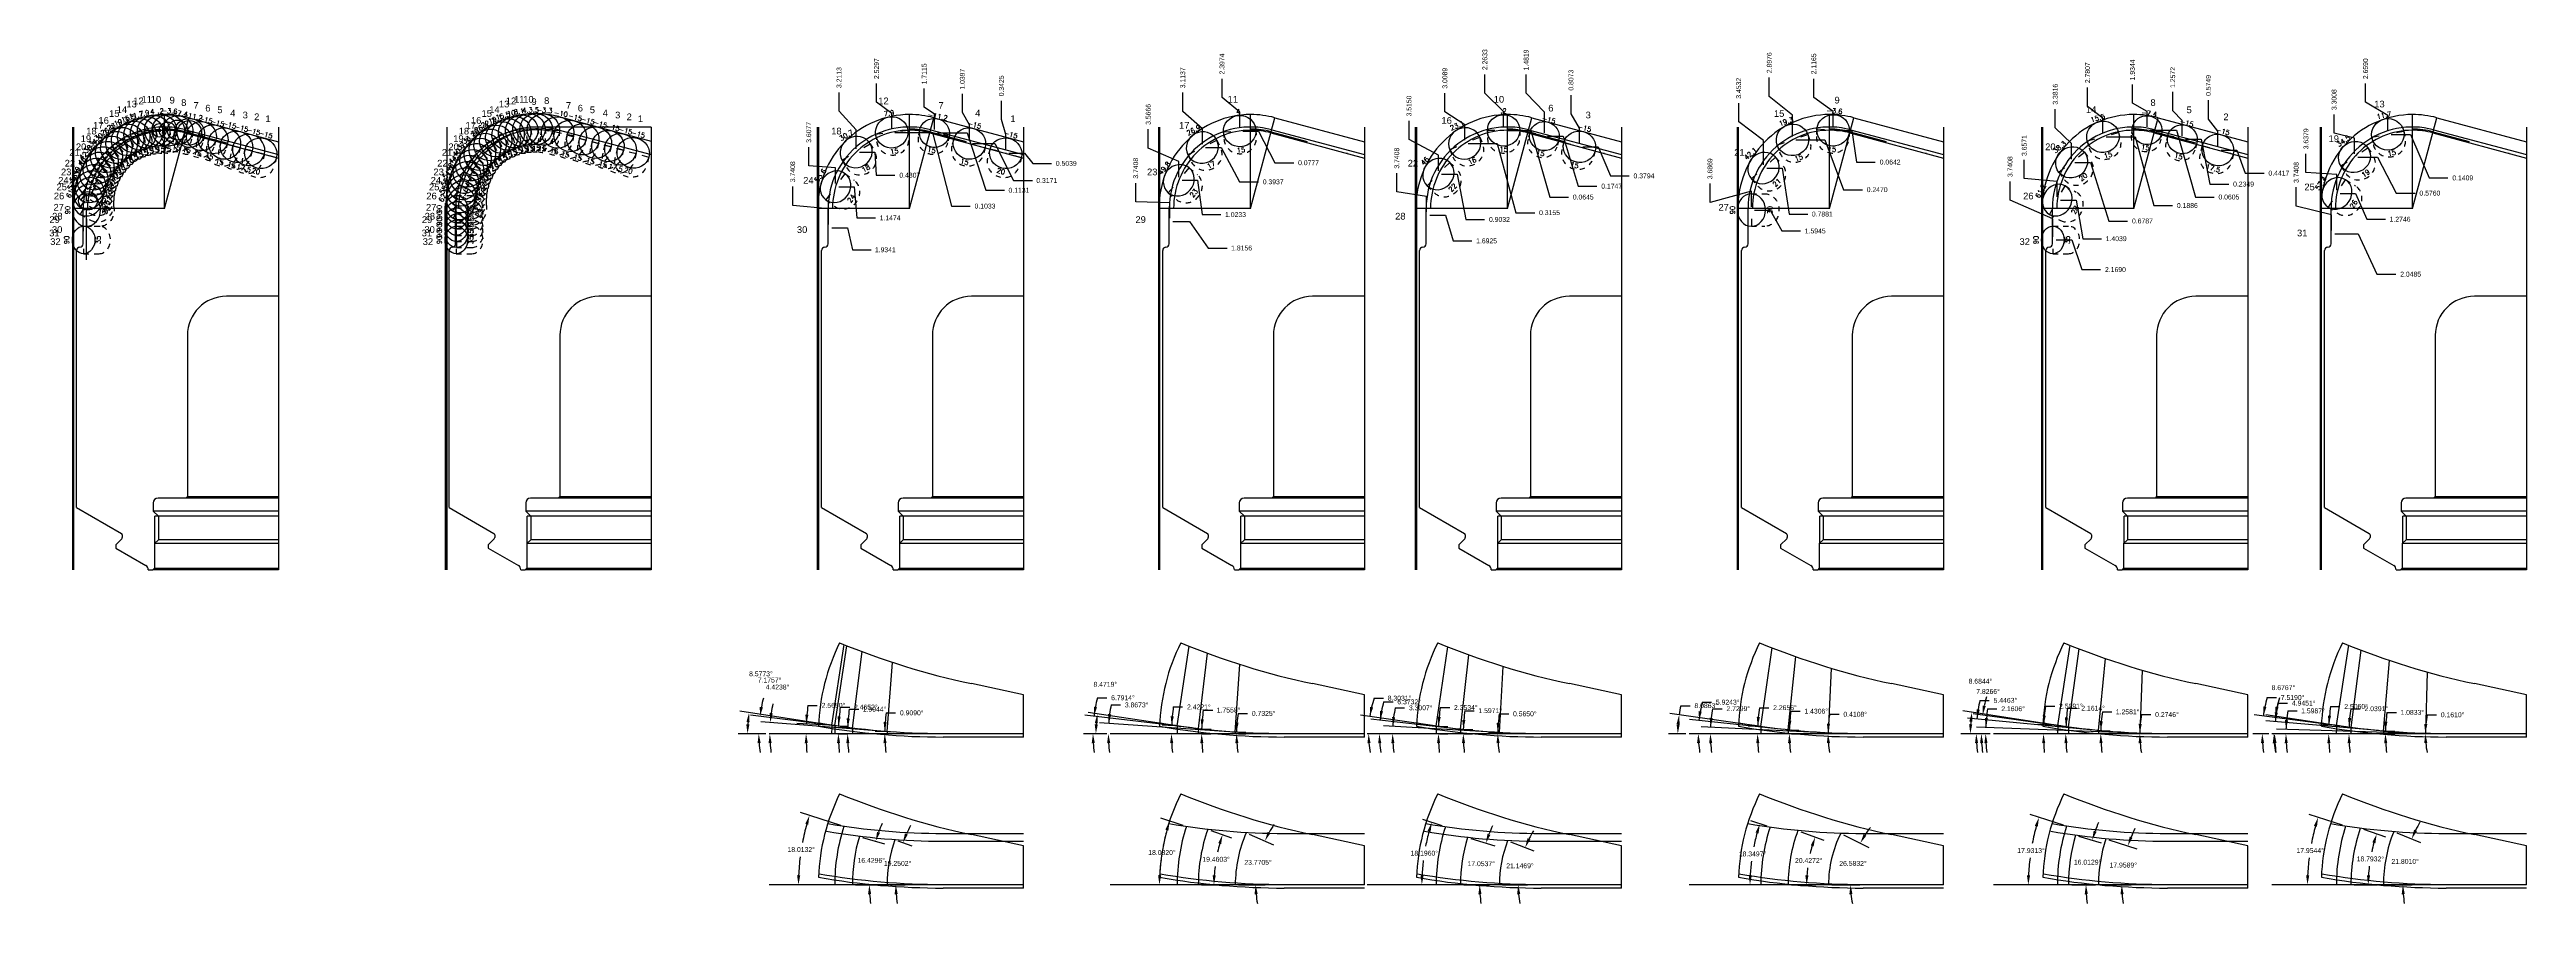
# Model space of a CAD drawing. Header units: inches. Extents: x 97.4 to 144.9, y -24 to -7.6.
import ezdxf
from ezdxf.enums import TextEntityAlignment as Align

# ---------------------------------------------------------------- set-up
doc = ezdxf.new("R2010")
doc.units = ezdxf.units.IN
doc.header["$MEASUREMENT"] = 0
doc.linetypes.add('HIDDEN2', pattern=[0.1875, 0.125, -0.0625])
for name, color, linetype, true_color in [('Blade_1', 30, 'Continuous', 0xff7f00), ('Blade_2', 7, 'Continuous', 0xcccc00), ('Blade_3', 7, 'Continuous', 0x00cc00), ('Blade_4', 7, 'Continuous', 0x00cccc), ('Blade_5', 7, 'Continuous', 0x0066cc), ('Blade_6', 7, 'Continuous', 0xc880f5)]:
    doc.layers.add(name, color=color, linetype=linetype, true_color=true_color)
doc.layers.add('Dims', color=4, linetype='Continuous')
doc.styles.add('RomanS', font='romans')
doc.styles.get("Standard").update_dxf_attribs({"font": 'arial.ttf'})
doc.dimstyles.get("Standard").update_dxf_attribs({"dimtxt": 0.09375, "dimasz": 0.18, "dimexe": 0.18, "dimexo": 0.0625, "dimgap": 0.09, "dimtad": 0, "dimtih": 1, "dimtoh": 1, "dimdec": 4, "dimzin": 0, "dimdsep": 46, "dimtxsty": 'Standard', "dimcen": 0.09, "dimadec": 4, "dimazin": 0, "dimtfac": 1, "dimtdec": 4, "dimtofl": 0, "dimtmove": 0, "dimatfit": 3, "dimfxl": 1, "dimtolj": 1, "dimtzin": 0, "dimarcsym": 0})

# ---------------------------------------------------------------- blocks, each defined once
blk = doc.blocks.new('*D39')
at = {"layer": 'Dims', "color": 0, "lineweight": -2, "transparency": 16777216}
for p, q in [((115.775, -9.551), (116.072, -9.551)), ((116.072, -9.551), (116.23, -9.746)), ((116.23, -9.746), (116.59, -9.746))]:
    blk.add_line(p, q, dxfattribs=at)
at = {"layer": 'Dims', "color": 0, "transparency": 16777216, "insert": (116.874, -9.746), "char_height": 0.0938, "attachment_point": 5}
blk.add_mtext('\\A1;0.5039', dxfattribs=at)
blk = doc.blocks.new('*D40')
at = {"layer": 'Dims', "color": 0, "lineweight": -2, "transparency": 16777216}
for p, q in [((115.077, -9.364), (115.504, -9.364)), ((115.504, -9.364), (115.864, -10.075)), ((115.864, -10.075), (116.224, -10.075))]:
    blk.add_line(p, q, dxfattribs=at)
at = {"layer": 'Dims', "color": 0, "transparency": 16777216, "insert": (116.499, -10.075), "char_height": 0.0938, "attachment_point": 5}
blk.add_mtext('\\A1;0.3171', dxfattribs=at)
blk = doc.blocks.new('*D41')
at = {"layer": 'Dims', "color": 0, "lineweight": -2, "transparency": 16777216}
for p, q in [((114.406, -9.16), (114.971, -9.16)), ((114.971, -9.16), (115.331, -10.262)), ((115.331, -10.262), (115.691, -10.262))]:
    blk.add_line(p, q, dxfattribs=at)
at = {"layer": 'Dims', "color": 0, "transparency": 16777216, "insert": (115.966, -10.262), "char_height": 0.0938, "attachment_point": 5}
blk.add_mtext('\\A1;0.1131', dxfattribs=at)
blk = doc.blocks.new('*D42')
at = {"layer": 'Dims', "color": 0, "lineweight": -2, "transparency": 16777216}
for p, q in [((115.63, -8.902), (115.63, -8.542)), ((115.712, -9.191), (115.63, -8.902)), ((115.712, -9.488), (115.712, -9.191))]:
    blk.add_line(p, q, dxfattribs=at)
at = {"layer": 'Dims', "color": 0, "transparency": 16777216, "insert": (115.63, -8.257), "char_height": 0.0938, "attachment_point": 5, "rotation": 90}
blk.add_mtext('\\A1;0.3425', dxfattribs=at)
blk = doc.blocks.new('*D43')
at = {"layer": 'Dims', "color": 0, "lineweight": -2, "transparency": 16777216}
for p, q in [((114.88, -8.769), (114.88, -8.409)), ((115.015, -9.004), (114.88, -8.769)), ((115.015, -9.302), (115.015, -9.004))]:
    blk.add_line(p, q, dxfattribs=at)
at = {"layer": 'Dims', "color": 0, "transparency": 16777216, "insert": (114.88, -8.129), "char_height": 0.0938, "attachment_point": 5, "rotation": 90}
blk.add_mtext('\\A1;1.0397', dxfattribs=at)
blk = doc.blocks.new('*D49')
at = {"layer": 'Dims', "color": 0, "lineweight": -2, "transparency": 16777216}
for p, q in [((113.235, -8.571), (113.235, -8.211)), ((113.525, -8.79), (113.235, -8.571)), ((113.525, -9.088), (113.525, -8.79))]:
    blk.add_line(p, q, dxfattribs=at)
at = {"layer": 'Dims', "color": 0, "transparency": 16777216, "insert": (113.235, -7.926), "char_height": 0.0938, "attachment_point": 5, "rotation": 90}
blk.add_mtext('\\A1;2.5297', dxfattribs=at)
blk = doc.blocks.new('*D50')
at = {"layer": 'Dims', "color": 0, "lineweight": -2, "transparency": 16777216}
for p, q in [((113.587, -9.15), (114.31, -9.15)), ((114.31, -9.15), (114.67, -10.566)), ((114.67, -10.566), (115.03, -10.566))]:
    blk.add_line(p, q, dxfattribs=at)
at = {"layer": 'Dims', "color": 0, "transparency": 16777216, "insert": (115.315, -10.566), "char_height": 0.0938, "attachment_point": 5}
blk.add_mtext('\\A1;0.1033', dxfattribs=at)
blk = doc.blocks.new('*D51')
at = {"layer": 'Blade_1', "color": 0, "lineweight": -2, "transparency": 16777216}
blk.add_line((113.313, -20.646), (111.014, -20.468), dxfattribs=at)
for start, end in [(168.1783, 171.8772), (183.6989, 187.3979)]:
    blk.add_arc((113.974, -20.697), 2.789, start, end, dxfattribs=at)
at = {"layer": 'Blade_1', "color": 0, "transparency": 16777216}
for points in [[(111.243, -20.306), (111.184, -20.3), (111.194, -20.482)], [(111.161, -20.878), (111.221, -20.876), (111.186, -20.697)]]:
    blk.add_solid(points, dxfattribs=at)
at = {"layer": 'Blade_1', "color": 0, "transparency": 16777216, "insert": (111.334, -19.801), "char_height": 0.09375, "attachment_point": 5}
blk.add_mtext('\\A1;4.4238°', dxfattribs=at)
blk = doc.blocks.new('*D52')
at = {"layer": 'Blade_1', "color": 0, "lineweight": -2, "transparency": 16777216}
for p, q in [((113.42, -20.296), (113.6, -20.296)), ((113.375, -20.654), (113.21, -20.652)), ((113.375, -20.697), (113.21, -20.697))]:
    blk.add_line(p, q, dxfattribs=at)
for start, end in [(171.3455, 179.091), (171.3499, 175.2205), (183.8706, 187.7412)]:
    blk.add_arc((116.055, -20.697), 2.665, start, end, dxfattribs=at)
at = {"layer": 'Blade_1', "color": 0, "transparency": 16777216}
for points in [[(113.366, -20.878), (113.426, -20.876), (113.39, -20.697)], [(113.429, -20.476), (113.369, -20.473), (113.39, -20.655)]]:
    blk.add_solid(points, dxfattribs=at)
at = {"layer": 'Blade_1', "color": 0, "transparency": 16777216, "insert": (113.909, -20.296), "char_height": 0.09375, "attachment_point": 5}
blk.add_mtext('\\A1;0.9090°', dxfattribs=at)
blk = doc.blocks.new('*D54')
at = {"layer": 'Dims', "color": 0, "lineweight": -2, "transparency": 16777216}
for p, q in [((112.514, -8.743), (112.514, -8.383)), ((112.843, -9.103), (112.514, -8.743)), ((112.843, -9.465), (112.843, -9.103))]:
    blk.add_line(p, q, dxfattribs=at)
at = {"layer": 'Dims', "color": 0, "transparency": 16777216, "insert": (112.514, -8.098), "char_height": 0.0938, "attachment_point": 5, "rotation": 90}
blk.add_mtext('\\A1;3.2113', dxfattribs=at)
blk = doc.blocks.new('*D55')
at = {"layer": 'Dims', "color": 0, "lineweight": -2, "transparency": 16777216}
for p, q in [((112.906, -9.528), (113.203, -9.528)), ((113.203, -9.528), (113.227, -9.973)), ((113.227, -9.973), (113.587, -9.973))]:
    blk.add_line(p, q, dxfattribs=at)
at = {"layer": 'Dims', "color": 0, "transparency": 16777216, "insert": (113.872, -9.973), "char_height": 0.0938, "attachment_point": 5}
blk.add_mtext('\\A1;0.4807', dxfattribs=at)
blk = doc.blocks.new('*D56')
at = {"layer": 'Blade_1', "color": 0, "lineweight": -2, "transparency": 16777216}
for p, q in [((112.648, -20.572), (110.816, -20.342)), ((111.109, -20.697), (110.794, -20.697))]:
    blk.add_line(p, q, dxfattribs=at)
for start, end in [(165.0824, 168.9534), (183.8709, 187.7419)]:
    blk.add_arc((113.639, -20.697), 2.665, start, end, dxfattribs=at)
at = {"layer": 'Blade_1', "color": 0, "transparency": 16777216}
for points in [[(111.053, -20.191), (110.994, -20.182), (110.995, -20.364)], [(110.95, -20.878), (111.01, -20.876), (110.974, -20.697)]]:
    blk.add_solid(points, dxfattribs=at)
at = {"layer": 'Blade_1', "color": 0, "transparency": 16777216, "insert": (111.181, -19.667), "char_height": 0.09375, "attachment_point": 5}
blk.add_mtext('\\A1;7.1757°', dxfattribs=at)
blk = doc.blocks.new('*D57')
at = {"layer": 'Blade_1', "color": 0, "lineweight": -2, "transparency": 16777216}
for p, q in [((112.711, -20.226), (112.891, -20.226)), ((112.707, -20.697), (112.498, -20.697)), ((112.709, -20.586), (112.5, -20.579))]:
    blk.add_line(p, q, dxfattribs=at)
for start, end in [(171.9846, 178.0956), (171.9867, 175.0412), (183.0544, 186.1089)]:
    blk.add_arc((116.055, -20.697), 3.377, start, end, dxfattribs=at)
at = {"layer": 'Blade_1', "color": 0, "transparency": 16777216}
for points in [[(112.72, -20.407), (112.66, -20.403), (112.68, -20.585)], [(112.653, -20.878), (112.713, -20.876), (112.678, -20.697)]]:
    blk.add_solid(points, dxfattribs=at)
at = {"layer": 'Blade_1', "color": 0, "transparency": 16777216, "insert": (113.196, -20.226), "char_height": 0.09375, "attachment_point": 5}
blk.add_mtext('\\A1;1.9044°', dxfattribs=at)
blk = doc.blocks.new('*D59')
at = {"layer": 'Blade_1', "color": 0, "lineweight": -2, "transparency": 16777216}
for p, q in [((112.352, -20.529), (110.611, -20.266)), ((111.109, -20.697), (110.578, -20.697))]:
    blk.add_line(p, q, dxfattribs=at)
blk.add_arc((113.467, -20.697), 2.709, 175.2303, 176.1925, dxfattribs=at)
at = {"layer": 'Blade_1', "color": 0, "transparency": 16777216}
for points in [[(110.738, -20.468), (110.797, -20.475), (110.788, -20.293)], [(110.794, -20.518), (110.734, -20.516), (110.758, -20.697)]]:
    blk.add_solid(points, dxfattribs=at)
at = {"layer": 'Blade_1', "color": 0, "transparency": 16777216, "insert": (111.015, -19.547), "char_height": 0.09375, "attachment_point": 5}
blk.add_mtext('\\A1;8.5773°', dxfattribs=at)
blk = doc.blocks.new('*D60')
at = {"layer": 'Dims', "color": 0, "lineweight": -2, "transparency": 16777216}
for p, q in [((111.933, -9.795), (111.933, -9.435)), ((112.447, -9.834), (111.933, -9.795)), ((112.447, -10.132), (112.447, -9.834))]:
    blk.add_line(p, q, dxfattribs=at)
at = {"layer": 'Dims', "color": 0, "transparency": 16777216, "insert": (111.933, -9.15), "char_height": 0.0938, "attachment_point": 5, "rotation": 90}
blk.add_mtext('\\A1;3.6077', dxfattribs=at)
blk = doc.blocks.new('*D61')
at = {"layer": 'Dims', "color": 0, "lineweight": -2, "transparency": 16777216}
for p, q in [((112.509, -10.194), (112.807, -10.194)), ((112.807, -10.194), (112.854, -10.792)), ((112.854, -10.792), (113.214, -10.792))]:
    blk.add_line(p, q, dxfattribs=at)
at = {"layer": 'Dims', "color": 0, "transparency": 16777216, "insert": (113.494, -10.792), "char_height": 0.0938, "attachment_point": 5}
blk.add_mtext('\\A1;1.1474', dxfattribs=at)
blk = doc.blocks.new('*D63')
at = {"layer": 'Dims', "color": 0, "lineweight": -2, "transparency": 16777216}
for p, q in [((111.625, -10.551), (111.625, -10.191)), ((112.314, -10.621), (111.625, -10.551)), ((112.314, -10.919), (112.314, -10.621))]:
    blk.add_line(p, q, dxfattribs=at)
at = {"layer": 'Dims', "color": 0, "transparency": 16777216, "insert": (111.625, -9.906), "char_height": 0.0938, "attachment_point": 5, "rotation": 90}
blk.add_mtext('\\A1;3.7408', dxfattribs=at)
blk = doc.blocks.new('*D64')
at = {"layer": 'Dims', "color": 0, "lineweight": -2, "transparency": 16777216}
for p, q in [((112.376, -10.981), (112.674, -10.981)), ((112.674, -10.981), (112.771, -11.405)), ((112.771, -11.405), (113.131, -11.405))]:
    blk.add_line(p, q, dxfattribs=at)
at = {"layer": 'Dims', "color": 0, "transparency": 16777216, "insert": (113.402, -11.405), "char_height": 0.0938, "attachment_point": 5}
blk.add_mtext('\\A1;1.9341', dxfattribs=at)
blk = doc.blocks.new('1613@15')
for p, q in [((-0.17, 0), (-0.312, 0)), ((0.171, 0), (0.312, 0))]:
    blk.add_line(p, q)
at = {"color": 8, "linetype": 'HIDDEN2', "ltscale": 0.5}
blk.add_line((-0.312, 0), (-0.312, -0.135), dxfattribs=at)
at = {"color": 8, "linetype": 'HIDDEN2', "ltscale": 0.5, "flags": 128}
blk.add_lwpolyline([(0.312, 0), (0.312, -0.135)], dxfattribs=at)
blk.add_ellipse((0, 0), major_axis=(-0.312, 0), ratio=0.965926, start_param=-3.141592653589793, end_param=3.141592653589793)
at = {"color": 8, "linetype": 'HIDDEN2', "ltscale": 0.5}
blk.add_ellipse((0, -0.135), major_axis=(-0.312, 0), ratio=0.965926, start_param=0, end_param=3.141593, dxfattribs=at)
at = {"style": 'RomanS'}
blk.add_text('15', height=0.094, dxfattribs=at).set_placement((0, -0.364), align=Align.MIDDLE_CENTER)
blk.add_attdef('ANG', text='', height=0.094, dxfattribs=at).set_placement((0, 0.298), align=Align.BOTTOM_CENTER)
blk = doc.blocks.new('1613@17')
for p, q in [((-0.17, 0), (-0.313, 0)), ((0.171, 0), (0.312, 0))]:
    blk.add_line(p, q)
at = {"color": 8, "linetype": 'HIDDEN2', "ltscale": 0.5}
blk.add_line((-0.313, 0), (-0.313, -0.152), dxfattribs=at)
at = {"color": 8, "linetype": 'HIDDEN2', "ltscale": 0.5, "flags": 128}
blk.add_lwpolyline([(0.312, 0), (0.312, -0.152)], dxfattribs=at)
blk.add_ellipse((0, 0), major_axis=(-0.312, 0), ratio=0.95632, start_param=3.141593, end_param=9.424778)
at = {"color": 8, "linetype": 'HIDDEN2', "ltscale": 0.5}
blk.add_ellipse((0, -0.152), major_axis=(-0.312, 0), ratio=0.95632, start_param=0, end_param=3.141593, dxfattribs=at)
at = {"style": 'RomanS'}
blk.add_text('17', height=0.094, dxfattribs=at).set_placement((0.001, -0.373), align=Align.MIDDLE_CENTER)
blk.add_attdef('ANG', text='', height=0.094, dxfattribs=at).set_placement((0, 0.298), align=Align.BOTTOM_CENTER)
blk = doc.blocks.new('1613@25')
for p, q in [((-0.17, 0), (-0.312, 0)), ((0.171, 0), (0.312, 0))]:
    blk.add_line(p, q)
at = {"color": 8, "linetype": 'HIDDEN2', "ltscale": 0.5}
blk.add_line((-0.312, 0), (-0.312, -0.22), dxfattribs=at)
at = {"color": 8, "linetype": 'HIDDEN2', "ltscale": 0.5, "flags": 128}
blk.add_lwpolyline([(0.312, 0), (0.312, -0.22)], dxfattribs=at)
blk.add_ellipse((0, 0), major_axis=(-0.312, 0), ratio=0.906308, start_param=-3.141592653589793, end_param=3.141592653589793)
at = {"color": 8, "linetype": 'HIDDEN2', "ltscale": 0.5}
blk.add_ellipse((0, -0.22), major_axis=(-0.312, 0), ratio=0.906308, start_param=0, end_param=3.141593, dxfattribs=at)
at = {"style": 'RomanS'}
blk.add_text('25', height=0.094, dxfattribs=at).set_placement((0, -0.356), align=Align.MIDDLE_CENTER)
blk.add_attdef('ANG', text='', height=0.094, dxfattribs=at).set_placement((0, 0.287), align=Align.BOTTOM_CENTER)
blk = doc.blocks.new('1313@35')
for p, q in [((-0.17, 0), (-0.265, 0)), ((0.171, 0), (0.264, 0))]:
    blk.add_line(p, q)
at = {"color": 8, "linetype": 'HIDDEN2', "ltscale": 0.5}
blk.add_line((-0.265, 0), (-0.265, -0.298), dxfattribs=at)
at = {"color": 8, "linetype": 'HIDDEN2', "ltscale": 0.5, "flags": 128}
blk.add_lwpolyline([(0.264, 0), (0.264, -0.298)], dxfattribs=at)
blk.add_ellipse((0, 0), major_axis=(0.264, 0), ratio=0.819152)
at = {"color": 8, "linetype": 'HIDDEN2', "ltscale": 0.5}
blk.add_ellipse((0, -0.298), major_axis=(0.264, 0), ratio=0.819152, start_param=3.141593, end_param=6.283185, dxfattribs=at)
at = {"style": 'RomanS'}
blk.add_text('35', height=0.094, dxfattribs=at).set_placement((0, -0.279), align=Align.MIDDLE_CENTER)
blk.add_attdef('ANG', text='', height=0.094, dxfattribs=at).set_placement((0, 0.251), align=Align.BOTTOM_CENTER)
blk = doc.blocks.new('1613@18')
for p, q in [((-0.17, 0), (-0.312, 0)), ((0.171, 0), (0.312, 0))]:
    blk.add_line(p, q)
at = {"color": 8, "linetype": 'HIDDEN2', "ltscale": 0.5}
blk.add_line((-0.312, 0), (-0.312, -0.159), dxfattribs=at)
at = {"color": 8, "linetype": 'HIDDEN2', "ltscale": 0.5, "flags": 128}
blk.add_lwpolyline([(0.312, 0), (0.312, -0.159)], dxfattribs=at)
at = {"extrusion": (0, 0, -1)}
blk.add_ellipse((0, 0), major_axis=(-0.312, 0), ratio=0.95104, start_param=-3.141592653589793, end_param=3.141592653589793, dxfattribs=at)
at = {"color": 8, "linetype": 'HIDDEN2', "ltscale": 0.5}
blk.add_ellipse((0, -0.161), major_axis=(0.312, 0), ratio=0.953717, start_param=3.141593, end_param=6.283185, dxfattribs=at)
at = {"style": 'RomanS'}
blk.add_text('18', height=0.094, dxfattribs=at).set_placement((0, -0.364), align=Align.MIDDLE_CENTER)
blk.add_attdef('ANG', text='', height=0.094, dxfattribs=at).set_placement((0, 0.298), align=Align.BOTTOM_CENTER)
blk = doc.blocks.new('1613@20')
for p, q in [((-0.17, 0), (-0.312, 0)), ((0.171, 0), (0.312, 0))]:
    blk.add_line(p, q)
at = {"color": 8, "linetype": 'HIDDEN2', "ltscale": 0.5}
blk.add_line((-0.312, 0), (-0.312, -0.178), dxfattribs=at)
at = {"color": 8, "linetype": 'HIDDEN2', "ltscale": 0.5, "flags": 128}
blk.add_lwpolyline([(0.312, 0), (0.312, -0.178)], dxfattribs=at)
blk.add_ellipse((0, 0), major_axis=(-0.312, 0), ratio=0.939693, start_param=-3.141592653589793, end_param=3.141592653589793)
at = {"color": 8, "linetype": 'HIDDEN2', "ltscale": 0.5}
blk.add_ellipse((0, -0.178), major_axis=(-0.312, 0), ratio=0.939693, start_param=0, end_param=3.141593, dxfattribs=at)
at = {"style": 'RomanS'}
blk.add_text('20', height=0.094, dxfattribs=at).set_placement((0, -0.356), align=Align.MIDDLE_CENTER)
blk.add_attdef('ANG', text='', height=0.094, dxfattribs=at).set_placement((0, 0.298), align=Align.BOTTOM_CENTER)
blk = doc.blocks.new('1613@23')
for p, q in [((-0.17, 0), (-0.313, 0)), ((0.171, 0), (0.312, 0))]:
    blk.add_line(p, q)
at = {"color": 8, "linetype": 'HIDDEN2', "ltscale": 0.5}
blk.add_line((-0.313, 0), (-0.313, -0.203), dxfattribs=at)
at = {"color": 8, "linetype": 'HIDDEN2', "ltscale": 0.5, "flags": 128}
blk.add_lwpolyline([(0.312, 0), (0.312, -0.203)], dxfattribs=at)
blk.add_ellipse((0, 0), major_axis=(-0.312, 0), ratio=0.920512, start_param=3.141593, end_param=9.424778)
at = {"color": 8, "linetype": 'HIDDEN2', "ltscale": 0.5}
blk.add_ellipse((0, -0.203), major_axis=(-0.312, 0), ratio=0.920512, start_param=0, end_param=3.141593, dxfattribs=at)
at = {"style": 'RomanS'}
blk.add_text('23', height=0.094, dxfattribs=at).set_placement((-0.001, -0.379), align=Align.MIDDLE_CENTER)
blk.add_attdef('ANG', text='', height=0.094, dxfattribs=at).set_placement((0, 0.287), align=Align.BOTTOM_CENTER)
blk = doc.blocks.new('1613@24')
for p, q in [((-0.17, 0), (-0.313, 0)), ((0.171, 0), (0.312, 0))]:
    blk.add_line(p, q)
at = {"color": 8, "linetype": 'HIDDEN2', "ltscale": 0.5}
blk.add_line((-0.313, 0), (-0.313, -0.212), dxfattribs=at)
at = {"color": 8, "linetype": 'HIDDEN2', "ltscale": 0.5, "flags": 128}
blk.add_lwpolyline([(0.312, 0), (0.312, -0.212)], dxfattribs=at)
blk.add_ellipse((0, 0), major_axis=(-0.312, 0), ratio=0.913536, start_param=3.141593, end_param=9.424778)
at = {"color": 8, "linetype": 'HIDDEN2', "ltscale": 0.5}
blk.add_ellipse((0, -0.212), major_axis=(-0.312, 0), ratio=0.910656, start_param=0, end_param=3.141593, dxfattribs=at)
at = {"style": 'RomanS'}
blk.add_text('24', height=0.094, dxfattribs=at).set_placement((0, -0.376), align=Align.MIDDLE_CENTER)
blk.add_attdef('ANG', text='', height=0.094, dxfattribs=at).set_placement((0, 0.287), align=Align.BOTTOM_CENTER)
blk = doc.blocks.new('1613@17.5')
for p, q in [((-0.17, 0), (-0.312, 0)), ((0.171, 0), (0.312, 0))]:
    blk.add_line(p, q)
at = {"color": 8, "linetype": 'HIDDEN2', "ltscale": 0.5}
blk.add_line((-0.312, 0), (-0.312, -0.159), dxfattribs=at)
at = {"color": 8, "linetype": 'HIDDEN2', "ltscale": 0.5, "flags": 128}
blk.add_lwpolyline([(0.312, 0), (0.312, -0.159)], dxfattribs=at)
at = {"extrusion": (0, 0, -1)}
blk.add_ellipse((0, 0), major_axis=(-0.312, 0), ratio=0.953717, start_param=-3.141592653589793, end_param=3.141592653589793, dxfattribs=at)
at = {"color": 8, "linetype": 'HIDDEN2', "ltscale": 0.5}
blk.add_ellipse((0, -0.159), major_axis=(0.312, 0), ratio=0.953717, start_param=3.141593, end_param=6.283185, dxfattribs=at)
at = {"style": 'RomanS'}
blk.add_text('17.5', height=0.094, dxfattribs=at).set_placement((0, -0.364), align=Align.MIDDLE_CENTER)
blk.add_attdef('ANG', text='', height=0.094, dxfattribs=at).set_placement((0, 0.298), align=Align.BOTTOM_CENTER)
blk = doc.blocks.new('1613@16')
for p, q in [((-0.17, 0), (-0.312, 0)), ((0.171, 0), (0.312, 0))]:
    blk.add_line(p, q)
at = {"color": 8, "linetype": 'HIDDEN2', "ltscale": 0.5}
blk.add_line((-0.312, 0), (-0.312, -0.143), dxfattribs=at)
at = {"color": 8, "linetype": 'HIDDEN2', "ltscale": 0.5, "flags": 128}
blk.add_lwpolyline([(0.312, 0), (0.312, -0.143)], dxfattribs=at)
at = {"extrusion": (0, 0, -1)}
blk.add_ellipse((0, 0), major_axis=(-0.312, 0), ratio=0.961248, start_param=-3.141592653589793, end_param=3.141592653589793, dxfattribs=at)
at = {"color": 8, "linetype": 'HIDDEN2', "ltscale": 0.5}
blk.add_ellipse((0, -0.143), major_axis=(0.312, 0), ratio=0.953717, start_param=3.141593, end_param=6.283185, dxfattribs=at)
at = {"style": 'RomanS'}
blk.add_text('16', height=0.094, dxfattribs=at).set_placement((0, -0.364), align=Align.MIDDLE_CENTER)
blk.add_attdef('ANG', text='', height=0.094, dxfattribs=at).set_placement((0, 0.298), align=Align.BOTTOM_CENTER)
blk = doc.blocks.new('1613@21')
for p, q in [((-0.17, 0), (-0.313, 0)), ((0.171, 0), (0.312, 0))]:
    blk.add_line(p, q)
at = {"color": 8, "linetype": 'HIDDEN2', "ltscale": 0.5}
blk.add_line((-0.313, 0), (-0.313, -0.186), dxfattribs=at)
at = {"color": 8, "linetype": 'HIDDEN2', "ltscale": 0.5, "flags": 128}
blk.add_lwpolyline([(0.312, 0), (0.312, -0.186)], dxfattribs=at)
blk.add_ellipse((0, 0), major_axis=(-0.312, 0), ratio=0.933568, start_param=3.141593, end_param=9.424778)
at = {"color": 8, "linetype": 'HIDDEN2', "ltscale": 0.5}
blk.add_ellipse((0, -0.186), major_axis=(-0.312, 0), ratio=0.933568, start_param=0, end_param=3.141593, dxfattribs=at)
at = {"style": 'RomanS'}
blk.add_text('21', height=0.094, dxfattribs=at).set_placement((0, -0.377), align=Align.MIDDLE_CENTER)
blk.add_attdef('ANG', text='', height=0.094, dxfattribs=at).set_placement((0, 0.298), align=Align.BOTTOM_CENTER)
blk = doc.blocks.new('*D96')
at = {"layer": 'Blade_2', "color": 0, "lineweight": -2, "transparency": 16777216}
for p, q in [((120.171, -20.307), (120.351, -20.307)), ((120.179, -20.666), (120.32, -20.668)), ((120.179, -20.697), (120.32, -20.697))]:
    blk.add_line(p, q, dxfattribs=at)
for start, end in [(170.8711, 179.2675), (170.8767, 175.0721), (184.1954, 188.3907)]:
    blk.add_arc((122.599, -20.697), 2.459, start, end, dxfattribs=at)
at = {"layer": 'Blade_2', "color": 0, "transparency": 16777216}
for points in [[(120.117, -20.878), (120.177, -20.876), (120.14, -20.697)], [(120.179, -20.487), (120.119, -20.484), (120.14, -20.666)]]:
    blk.add_solid(points, dxfattribs=at)
at = {"layer": 'Blade_2', "color": 0, "transparency": 16777216, "insert": (120.661, -20.307), "char_height": 0.09375, "attachment_point": 5}
blk.add_mtext('\\A1;0.7325°', dxfattribs=at)
blk = doc.blocks.new('*D97')
at = {"layer": 'Blade_2', "color": 0, "lineweight": -2, "transparency": 16777216}
for p, q in [((119.503, -20.243), (119.683, -20.243)), ((119.47, -20.697), (119.65, -20.697)), ((119.471, -20.601), (119.652, -20.607))]:
    blk.add_line(p, q, dxfattribs=at)
for start, end in [(171.6475, 178.2442), (171.6502, 174.9472), (183.297, 186.5939)]:
    blk.add_arc((122.599, -20.697), 3.129, start, end, dxfattribs=at)
at = {"layer": 'Blade_2', "color": 0, "transparency": 16777216}
for points in [[(119.512, -20.423), (119.453, -20.42), (119.472, -20.601)], [(119.445, -20.878), (119.505, -20.876), (119.47, -20.697)]]:
    blk.add_solid(points, dxfattribs=at)
at = {"layer": 'Blade_2', "color": 0, "transparency": 16777216, "insert": (119.988, -20.243), "char_height": 0.09375, "attachment_point": 5}
blk.add_mtext('\\A1;1.7558°', dxfattribs=at)
blk = doc.blocks.new('*D98')
at = {"layer": 'Blade_2', "color": 0, "lineweight": -2, "transparency": 16777216}
for p, q in [((118.927, -20.182), (119.107, -20.182)), ((118.938, -20.697), (118.711, -20.697)), ((118.941, -20.542), (118.715, -20.533))]:
    blk.add_line(p, q, dxfattribs=at)
for start, end in [(172.0121, 177.5779), (172.0137, 174.7958), (182.7821, 185.5642)]:
    blk.add_arc((122.599, -20.697), 3.707, start, end, dxfattribs=at)
at = {"layer": 'Blade_2', "color": 0, "transparency": 16777216}
for points in [[(118.937, -20.363), (118.877, -20.359), (118.895, -20.54)], [(118.866, -20.878), (118.926, -20.876), (118.891, -20.697)]]:
    blk.add_solid(points, dxfattribs=at)
at = {"layer": 'Blade_2', "color": 0, "transparency": 16777216, "insert": (119.418, -20.182), "char_height": 0.09375, "attachment_point": 5}
blk.add_mtext('\\A1;2.4221°', dxfattribs=at)
blk = doc.blocks.new('*D99')
at = {"layer": 'Blade_2', "color": 0, "lineweight": -2, "transparency": 16777216}
for p, q in [((117.735, -20.144), (117.915, -20.144)), ((117.653, -20.697), (117.502, -20.697)), ((119.991, -20.657), (117.509, -20.489))]:
    blk.add_line(p, q, dxfattribs=at)
for start, end in [(169.0267, 176.1327), (169.0301, 172.5814), (183.5513, 187.1026)]:
    blk.add_arc((120.586, -20.697), 2.905, start, end, dxfattribs=at)
at = {"layer": 'Blade_2', "color": 0, "transparency": 16777216}
for points in [[(117.736, -20.325), (117.676, -20.319), (117.688, -20.501)], [(117.657, -20.878), (117.717, -20.876), (117.682, -20.697)]]:
    blk.add_solid(points, dxfattribs=at)
at = {"layer": 'Blade_2', "color": 0, "transparency": 16777216, "insert": (118.224, -20.144), "char_height": 0.09375, "attachment_point": 5}
blk.add_mtext('\\A1;3.8673°', dxfattribs=at)
blk = doc.blocks.new('*D100')
at = {"layer": 'Blade_2', "color": 0, "lineweight": -2, "transparency": 16777216}
for p, q in [((119.289, -20.585), (117.227, -20.339)), ((117.471, -20.007), (117.651, -20.007)), ((117.653, -20.697), (117.206, -20.697))]:
    blk.add_line(p, q, dxfattribs=at)
for start, end in [(165.9502, 173.2086), (165.9538, 169.5812), (183.6274, 187.2547)]:
    blk.add_arc((120.23, -20.697), 2.844, start, end, dxfattribs=at)
at = {"layer": 'Blade_2', "color": 0, "transparency": 16777216}
for points in [[(117.463, -20.187), (117.403, -20.178), (117.406, -20.361)], [(117.362, -20.878), (117.422, -20.876), (117.386, -20.697)]]:
    blk.add_solid(points, dxfattribs=at)
at = {"layer": 'Blade_2', "color": 0, "transparency": 16777216, "insert": (117.961, -20.007), "char_height": 0.09375, "attachment_point": 5}
blk.add_mtext('\\A1;6.7914°', dxfattribs=at)
blk = doc.blocks.new('*D101')
at = {"layer": 'Blade_2', "color": 0, "lineweight": -2, "transparency": 16777216}
for p, q in [((118.83, -20.519), (117.293, -20.29)), ((117.653, -20.697), (117.262, -20.697))]:
    blk.add_line(p, q, dxfattribs=at)
blk.add_arc((120.024, -20.697), 2.582, 175.5233, 176.0048, dxfattribs=at)
at = {"layer": 'Blade_2', "color": 0, "transparency": 16777216}
for points in [[(117.421, -20.492), (117.48, -20.499), (117.471, -20.317)], [(117.479, -20.518), (117.419, -20.516), (117.442, -20.697)]]:
    blk.add_solid(points, dxfattribs=at)
at = {"layer": 'Blade_2', "color": 0, "transparency": 16777216, "insert": (117.623, -19.748), "char_height": 0.09375, "attachment_point": 5}
blk.add_mtext('\\A1;8.4719°', dxfattribs=at)
blk = doc.blocks.new('*D102')
at = {"layer": 'Dims', "color": 0, "lineweight": -2, "transparency": 16777216}
for p, q in [((119.862, -8.483), (119.862, -8.123)), ((120.201, -8.765), (119.862, -8.483)), ((120.201, -9.062), (120.201, -8.765))]:
    blk.add_line(p, q, dxfattribs=at)
at = {"layer": 'Dims', "color": 0, "transparency": 16777216, "insert": (119.862, -7.838), "char_height": 0.0938, "attachment_point": 5, "rotation": 90}
blk.add_mtext('\\A1;2.3974', dxfattribs=at)
blk = doc.blocks.new('*D103')
at = {"layer": 'Dims', "color": 0, "lineweight": -2, "transparency": 16777216}
for p, q in [((119.109, -8.747), (119.109, -8.387)), ((119.485, -9.081), (119.109, -8.747)), ((119.485, -9.378), (119.485, -9.081))]:
    blk.add_line(p, q, dxfattribs=at)
at = {"layer": 'Dims', "color": 0, "transparency": 16777216, "insert": (119.109, -8.102), "char_height": 0.0938, "attachment_point": 5, "rotation": 90}
blk.add_mtext('\\A1;3.1137', dxfattribs=at)
blk = doc.blocks.new('*D104')
at = {"layer": 'Dims', "color": 0, "lineweight": -2, "transparency": 16777216}
for p, q in [((118.447, -9.45), (118.447, -9.09)), ((119.032, -9.71), (118.447, -9.45)), ((119.032, -10.008), (119.032, -9.71))]:
    blk.add_line(p, q, dxfattribs=at)
at = {"layer": 'Dims', "color": 0, "transparency": 16777216, "insert": (118.447, -8.805), "char_height": 0.0938, "attachment_point": 5, "rotation": 90}
blk.add_mtext('\\A1;3.5666', dxfattribs=at)
blk = doc.blocks.new('*D105')
at = {"layer": 'Dims', "color": 0, "lineweight": -2, "transparency": 16777216}
for p, q in [((120.264, -9.125), (120.561, -9.125)), ((120.561, -9.125), (120.877, -9.734)), ((120.877, -9.734), (121.237, -9.734))]:
    blk.add_line(p, q, dxfattribs=at)
at = {"layer": 'Dims', "color": 0, "transparency": 16777216, "insert": (121.522, -9.734), "char_height": 0.0938, "attachment_point": 5}
blk.add_mtext('\\A1;0.0777', dxfattribs=at)
blk = doc.blocks.new('*D106')
at = {"layer": 'Dims', "color": 0, "lineweight": -2, "transparency": 16777216}
for p, q in [((119.548, -9.441), (119.845, -9.441)), ((119.845, -9.441), (120.199, -10.1)), ((120.199, -10.1), (120.559, -10.1))]:
    blk.add_line(p, q, dxfattribs=at)
at = {"layer": 'Dims', "color": 0, "transparency": 16777216, "insert": (120.844, -10.1), "char_height": 0.0938, "attachment_point": 5}
blk.add_mtext('\\A1;0.3937', dxfattribs=at)
blk = doc.blocks.new('*D107')
at = {"layer": 'Dims', "color": 0, "lineweight": -2, "transparency": 16777216}
for p, q in [((119.095, -10.07), (119.392, -10.07)), ((119.392, -10.07), (119.481, -10.729)), ((119.481, -10.729), (119.841, -10.729))]:
    blk.add_line(p, q, dxfattribs=at)
at = {"layer": 'Dims', "color": 0, "transparency": 16777216, "insert": (120.121, -10.729), "char_height": 0.0938, "attachment_point": 5}
blk.add_mtext('\\A1;1.0233', dxfattribs=at)
blk = doc.blocks.new('*D108')
at = {"layer": 'Blade_3', "color": 0, "lineweight": -2, "transparency": 16777216}
for p, q in [((123.185, -20.199), (123.365, -20.199)), ((125.059, -20.667), (122.958, -20.546))]:
    blk.add_line(p, q, dxfattribs=at)
for start, end in [(168.2754, 176.6993), (168.2811, 172.4902), (184.2091, 188.4182)]:
    blk.add_arc((125.585, -20.697), 2.451, start, end, dxfattribs=at)
at = {"layer": 'Blade_3', "color": 0, "transparency": 16777216}
for points in [[(123.185, -20.38), (123.125, -20.374), (123.138, -20.556)], [(123.111, -20.878), (123.171, -20.876), (123.134, -20.697)]]:
    blk.add_solid(points, dxfattribs=at)
at = {"layer": 'Blade_3', "color": 0, "transparency": 16777216, "insert": (123.675, -20.199), "char_height": 0.09375, "attachment_point": 5}
blk.add_mtext('\\A1;3.3007°', dxfattribs=at)
blk = doc.blocks.new('*D109')
at = {"layer": 'Blade_3', "color": 0, "lineweight": -2, "transparency": 16777216}
for p, q in [((124.282, -20.593), (122.717, -20.418)), ((122.963, -20.085), (123.143, -20.085))]:
    blk.add_line(p, q, dxfattribs=at)
for start, end in [(164.7629, 173.6268), (164.7696, 169.1982), (184.4286, 188.8572)]:
    blk.add_arc((125.21, -20.697), 2.329, start, end, dxfattribs=at)
at = {"layer": 'Blade_3', "color": 0, "transparency": 16777216}
for points in [[(122.952, -20.265), (122.893, -20.256), (122.895, -20.438)], [(122.858, -20.878), (122.918, -20.876), (122.881, -20.697)]]:
    blk.add_solid(points, dxfattribs=at)
at = {"layer": 'Blade_3', "color": 0, "transparency": 16777216, "insert": (123.453, -20.085), "char_height": 0.09375, "attachment_point": 5}
blk.add_mtext('\\A1;6.3732°', dxfattribs=at)
blk = doc.blocks.new('*D110')
at = {"layer": 'Blade_3', "color": 0, "lineweight": -2, "transparency": 16777216}
for p, q in [((123.854, -20.533), (122.521, -20.339)), ((122.779, -20.014), (122.959, -20.014))]:
    blk.add_line(p, q, dxfattribs=at)
for start, end in [(162.7192, 171.6969), (162.7261, 167.2115), (184.4854, 188.9708)]:
    blk.add_arc((124.975, -20.697), 2.3, start, end, dxfattribs=at)
at = {"layer": 'Blade_3', "color": 0, "transparency": 16777216}
for points in [[(122.761, -20.193), (122.702, -20.182), (122.699, -20.365)], [(122.652, -20.878), (122.712, -20.876), (122.675, -20.697)]]:
    blk.add_solid(points, dxfattribs=at)
at = {"layer": 'Blade_3', "color": 0, "transparency": 16777216, "insert": (123.268, -20.014), "char_height": 0.09375, "attachment_point": 5}
blk.add_mtext('\\A1;8.3031°', dxfattribs=at)
blk = doc.blocks.new('*D111')
at = {"layer": 'Blade_3', "color": 0, "lineweight": -2, "transparency": 16777216}
for p, q in [((125.183, -20.315), (125.363, -20.315)), ((125.121, -20.673), (124.972, -20.672)), ((125.121, -20.697), (124.972, -20.697))]:
    blk.add_line(p, q, dxfattribs=at)
for start, end in [(170.7468, 179.435), (170.753, 175.094), (184.341, 188.682)]:
    blk.add_arc((127.528, -20.697), 2.376, start, end, dxfattribs=at)
at = {"layer": 'Blade_3', "color": 0, "transparency": 16777216}
for points in [[(125.129, -20.878), (125.189, -20.876), (125.152, -20.697)], [(125.191, -20.495), (125.131, -20.492), (125.152, -20.674)]]:
    blk.add_solid(points, dxfattribs=at)
at = {"layer": 'Blade_3', "color": 0, "transparency": 16777216, "insert": (125.672, -20.315), "char_height": 0.09375, "attachment_point": 5}
blk.add_mtext('\\A1;0.5650°', dxfattribs=at)
blk = doc.blocks.new('*D112')
at = {"layer": 'Blade_3', "color": 0, "lineweight": -2, "transparency": 16777216}
for p, q in [((124.523, -20.254), (124.703, -20.254)), ((124.501, -20.697), (124.671, -20.697)), ((124.502, -20.613), (124.672, -20.617))]:
    blk.add_line(p, q, dxfattribs=at)
for start, end in [(171.6087, 178.4029), (171.6117, 175.0073), (183.3956, 186.7911)]:
    blk.add_arc((127.528, -20.697), 3.038, start, end, dxfattribs=at)
at = {"layer": 'Blade_3', "color": 0, "transparency": 16777216}
for points in [[(124.532, -20.434), (124.472, -20.431), (124.492, -20.612)], [(124.466, -20.878), (124.526, -20.876), (124.491, -20.697)]]:
    blk.add_solid(points, dxfattribs=at)
at = {"layer": 'Blade_3', "color": 0, "transparency": 16777216, "insert": (125.008, -20.254), "char_height": 0.09375, "attachment_point": 5}
blk.add_mtext('\\A1;1.5971°', dxfattribs=at)
blk = doc.blocks.new('*D113')
at = {"layer": 'Blade_3', "color": 0, "lineweight": -2, "transparency": 16777216}
for p, q in [((124.05, -20.194), (124.23, -20.194)), ((124.033, -20.697), (124.194, -20.697)), ((124.036, -20.553), (124.197, -20.56))]:
    blk.add_line(p, q, dxfattribs=at)
for start, end in [(171.7753, 177.6466), (171.7773, 174.7119), (182.9347, 185.8693)]:
    blk.add_arc((127.528, -20.697), 3.515, start, end, dxfattribs=at)
at = {"layer": 'Blade_3', "color": 0, "transparency": 16777216}
for points in [[(124.059, -20.375), (123.999, -20.371), (124.017, -20.553)], [(123.988, -20.878), (124.048, -20.876), (124.014, -20.697)]]:
    blk.add_solid(points, dxfattribs=at)
at = {"layer": 'Blade_3', "color": 0, "transparency": 16777216, "insert": (124.54, -20.194), "char_height": 0.09375, "attachment_point": 5}
blk.add_mtext('\\A1;2.3534°', dxfattribs=at)
blk = doc.blocks.new('*D114')
at = {"layer": 'Dims', "color": 0, "lineweight": -2, "transparency": 16777216}
for p, q in [((126.558, -8.793), (126.558, -8.433)), ((126.721, -9.066), (126.558, -8.793)), ((126.721, -9.364), (126.721, -9.066))]:
    blk.add_line(p, q, dxfattribs=at)
at = {"layer": 'Dims', "color": 0, "transparency": 16777216, "insert": (126.558, -8.148), "char_height": 0.0938, "attachment_point": 5, "rotation": 90}
blk.add_mtext('\\A1;0.8073', dxfattribs=at)
blk = doc.blocks.new('*D115')
at = {"layer": 'Dims', "color": 0, "lineweight": -2, "transparency": 16777216}
for p, q in [((125.697, -8.399), (125.697, -8.039)), ((126.047, -8.759), (125.697, -8.399)), ((126.047, -9.159), (126.047, -8.759))]:
    blk.add_line(p, q, dxfattribs=at)
at = {"layer": 'Dims', "color": 0, "transparency": 16777216, "insert": (125.697, -7.759), "char_height": 0.0938, "attachment_point": 5, "rotation": 90}
blk.add_mtext('\\A1;1.4819', dxfattribs=at)
blk = doc.blocks.new('*D116')
at = {"layer": 'Dims', "color": 0, "lineweight": -2, "transparency": 16777216}
for p, q in [((124.906, -8.399), (124.906, -8.039)), ((125.265, -8.751), (124.906, -8.399)), ((125.265, -9.049), (125.265, -8.751))]:
    blk.add_line(p, q, dxfattribs=at)
at = {"layer": 'Dims', "color": 0, "transparency": 16777216, "insert": (124.906, -7.754), "char_height": 0.0938, "attachment_point": 5, "rotation": 90}
blk.add_mtext('\\A1;2.2633', dxfattribs=at)
blk = doc.blocks.new('*D117')
at = {"layer": 'Dims', "color": 0, "lineweight": -2, "transparency": 16777216}
for p, q in [((124.139, -8.756), (124.139, -8.396)), ((124.519, -9.003), (124.139, -8.756)), ((124.519, -9.3), (124.519, -9.003))]:
    blk.add_line(p, q, dxfattribs=at)
at = {"layer": 'Dims', "color": 0, "transparency": 16777216, "insert": (124.139, -8.111), "char_height": 0.0938, "attachment_point": 5, "rotation": 90}
blk.add_mtext('\\A1;3.0089', dxfattribs=at)
blk = doc.blocks.new('*D118')
at = {"layer": 'Dims', "color": 0, "lineweight": -2, "transparency": 16777216}
for p, q in [((123.45, -9.289), (123.45, -8.929)), ((124.013, -9.59), (123.45, -9.289)), ((124.013, -9.888), (124.013, -9.59))]:
    blk.add_line(p, q, dxfattribs=at)
at = {"layer": 'Dims', "color": 0, "transparency": 16777216, "insert": (123.45, -8.644), "char_height": 0.0938, "attachment_point": 5, "rotation": 90}
blk.add_mtext('\\A1;3.5150', dxfattribs=at)
blk = doc.blocks.new('*D119')
at = {"layer": 'Dims', "color": 0, "lineweight": -2, "transparency": 16777216}
for p, q in [((126.784, -9.426), (127.081, -9.426)), ((127.081, -9.426), (127.314, -9.986)), ((127.314, -9.986), (127.674, -9.986))]:
    blk.add_line(p, q, dxfattribs=at)
at = {"layer": 'Dims', "color": 0, "transparency": 16777216, "insert": (127.958, -9.986), "char_height": 0.0938, "attachment_point": 5}
blk.add_mtext('\\A1;0.3794', dxfattribs=at)
blk = doc.blocks.new('*D120')
at = {"layer": 'Dims', "color": 0, "lineweight": -2, "transparency": 16777216}
for p, q in [((126.109, -9.222), (126.407, -9.222)), ((126.407, -9.222), (126.695, -10.183)), ((126.695, -10.183), (127.055, -10.183))]:
    blk.add_line(p, q, dxfattribs=at)
at = {"layer": 'Dims', "color": 0, "transparency": 16777216, "insert": (127.339, -10.183), "char_height": 0.0938, "attachment_point": 5}
blk.add_mtext('\\A1;0.1747', dxfattribs=at)
blk = doc.blocks.new('*D121')
at = {"layer": 'Dims', "color": 0, "lineweight": -2, "transparency": 16777216}
for p, q in [((125.328, -9.111), (125.789, -9.111)), ((125.789, -9.111), (126.149, -10.393)), ((126.149, -10.393), (126.509, -10.393))]:
    blk.add_line(p, q, dxfattribs=at)
at = {"layer": 'Dims', "color": 0, "transparency": 16777216, "insert": (126.793, -10.393), "char_height": 0.0938, "attachment_point": 5}
blk.add_mtext('\\A1;0.0645', dxfattribs=at)
blk = doc.blocks.new('*D122')
at = {"layer": 'Dims', "color": 0, "lineweight": -2, "transparency": 16777216}
for p, q in [((124.582, -9.363), (125.141, -9.363)), ((125.141, -9.363), (125.501, -10.692)), ((125.501, -10.692), (125.861, -10.692))]:
    blk.add_line(p, q, dxfattribs=at)
at = {"layer": 'Dims', "color": 0, "transparency": 16777216, "insert": (126.146, -10.692), "char_height": 0.0938, "attachment_point": 5}
blk.add_mtext('\\A1;0.3155', dxfattribs=at)
blk = doc.blocks.new('*D123')
at = {"layer": 'Dims', "color": 0, "lineweight": -2, "transparency": 16777216}
for p, q in [((124.076, -9.95), (124.373, -9.95)), ((124.373, -9.95), (124.541, -10.823)), ((124.541, -10.823), (124.901, -10.823))]:
    blk.add_line(p, q, dxfattribs=at)
at = {"layer": 'Dims', "color": 0, "transparency": 16777216, "insert": (125.185, -10.823), "char_height": 0.0938, "attachment_point": 5}
blk.add_mtext('\\A1;0.9032', dxfattribs=at)
blk = doc.blocks.new('*D124')
at = {"layer": 'Blade_4', "color": 0, "lineweight": -2, "transparency": 16777216}
for p, q in [((129.277, -20.216), (129.457, -20.216)), ((131.407, -20.677), (129.055, -20.565))]:
    blk.add_line(p, q, dxfattribs=at)
for start, end in [(169.3291, 177.2701), (169.3339, 173.302), (183.9681, 187.9363)]:
    blk.add_arc((131.831, -20.697), 2.6, start, end, dxfattribs=at)
at = {"layer": 'Blade_4', "color": 0, "transparency": 16777216}
for points in [[(129.279, -20.396), (129.22, -20.391), (129.235, -20.573)], [(129.208, -20.878), (129.268, -20.876), (129.232, -20.697)]]:
    blk.add_solid(points, dxfattribs=at)
at = {"layer": 'Blade_4', "color": 0, "transparency": 16777216, "insert": (129.767, -20.216), "char_height": 0.09375, "attachment_point": 5}
blk.add_mtext('\\A1;2.7299°', dxfattribs=at)
blk = doc.blocks.new('*D125')
at = {"layer": 'Blade_4', "color": 0, "lineweight": -2, "transparency": 16777216}
for p, q in [((130.633, -20.613), (128.834, -20.426)), ((129.076, -20.091), (129.256, -20.091))]:
    blk.add_line(p, q, dxfattribs=at)
for start, end in [(165.6231, 174.0757), (165.6289, 169.8523), (184.2234, 188.4468)]:
    blk.add_arc((131.442, -20.697), 2.442, start, end, dxfattribs=at)
at = {"layer": 'Blade_4', "color": 0, "transparency": 16777216}
for points in [[(129.067, -20.271), (129.008, -20.262), (129.013, -20.445)], [(128.976, -20.878), (129.036, -20.876), (129, -20.697)]]:
    blk.add_solid(points, dxfattribs=at)
at = {"layer": 'Blade_4', "color": 0, "transparency": 16777216, "insert": (129.565, -20.091), "char_height": 0.09375, "attachment_point": 5}
blk.add_mtext('\\A1;5.9243°', dxfattribs=at)
blk = doc.blocks.new('*D126')
at = {"layer": 'Blade_4', "color": 0, "lineweight": -2, "transparency": 16777216}
for p, q in [((130.111, -20.545), (128.454, -20.31)), ((128.664, -20.158), (128.844, -20.158)), ((128.76, -20.697), (128.427, -20.697))]:
    blk.add_line(p, q, dxfattribs=at)
for start, end in [(167.9022, 171.9137), (175.9253, 175.9885)]:
    blk.add_arc((131.178, -20.697), 2.571, start, end, dxfattribs=at)
at = {"layer": 'Blade_4', "color": 0, "transparency": 16777216}
for points in [[(128.583, -20.511), (128.643, -20.517), (128.632, -20.335)], [(128.643, -20.518), (128.583, -20.516), (128.607, -20.697)]]:
    blk.add_solid(points, dxfattribs=at)
at = {"layer": 'Blade_4', "color": 0, "transparency": 16777216, "insert": (129.153, -20.158), "char_height": 0.09375, "attachment_point": 5}
blk.add_mtext('\\A1;8.0863°', dxfattribs=at)
blk = doc.blocks.new('*D127')
at = {"layer": 'Blade_4', "color": 0, "lineweight": -2, "transparency": 16777216}
for p, q in [((131.521, -20.323), (131.701, -20.323)), ((131.437, -20.681), (131.309, -20.68)), ((131.437, -20.697), (131.309, -20.697))]:
    blk.add_line(p, q, dxfattribs=at)
for start, end in [(170.2711, 179.5892), (170.2788, 174.934), (184.6552, 189.3104)]:
    blk.add_arc((133.705, -20.697), 2.216, start, end, dxfattribs=at)
at = {"layer": 'Blade_4', "color": 0, "transparency": 16777216}
for points in [[(131.467, -20.878), (131.527, -20.876), (131.489, -20.697)], [(131.528, -20.503), (131.468, -20.5), (131.489, -20.681)]]:
    blk.add_solid(points, dxfattribs=at)
at = {"layer": 'Blade_4', "color": 0, "transparency": 16777216, "insert": (132.011, -20.323), "char_height": 0.09375, "attachment_point": 5}
blk.add_mtext('\\A1;0.4108°', dxfattribs=at)
blk = doc.blocks.new('*D128')
at = {"layer": 'Blade_4', "color": 0, "lineweight": -2, "transparency": 16777216}
for p, q in [((130.778, -20.264), (130.958, -20.264)), ((130.786, -20.697), (130.926, -20.697)), ((130.787, -20.624), (130.927, -20.628))]:
    blk.add_line(p, q, dxfattribs=at)
for start, end in [(171.5945, 178.5694), (171.5978, 175.0836), (183.4858, 186.9716)]:
    blk.add_arc((133.705, -20.697), 2.959, start, end, dxfattribs=at)
at = {"layer": 'Blade_4', "color": 0, "transparency": 16777216}
for points in [[(130.722, -20.878), (130.782, -20.876), (130.746, -20.697)], [(130.787, -20.445), (130.727, -20.442), (130.747, -20.623)]]:
    blk.add_solid(points, dxfattribs=at)
at = {"layer": 'Blade_4', "color": 0, "transparency": 16777216, "insert": (131.263, -20.264), "char_height": 0.09375, "attachment_point": 5}
blk.add_mtext('\\A1;1.4306°', dxfattribs=at)
blk = doc.blocks.new('*D129')
at = {"layer": 'Blade_4', "color": 0, "lineweight": -2, "transparency": 16777216}
for p, q in [((130.172, -20.197), (130.352, -20.197)), ((130.138, -20.697), (129.957, -20.697)), ((130.14, -20.556), (129.96, -20.549))]:
    blk.add_line(p, q, dxfattribs=at)
for start, end in [(171.9511, 177.7344), (171.953, 174.8437), (182.8907, 185.7814)]:
    blk.add_arc((133.705, -20.697), 3.568, start, end, dxfattribs=at)
at = {"layer": 'Blade_4', "color": 0, "transparency": 16777216}
for points in [[(130.182, -20.378), (130.122, -20.374), (130.14, -20.556)], [(130.112, -20.878), (130.172, -20.876), (130.137, -20.697)]]:
    blk.add_solid(points, dxfattribs=at)
at = {"layer": 'Blade_4', "color": 0, "transparency": 16777216, "insert": (130.663, -20.197), "char_height": 0.09375, "attachment_point": 5}
blk.add_mtext('\\A1;2.2656°', dxfattribs=at)
blk = doc.blocks.new('*D130')
at = {"layer": 'Dims', "color": 0, "lineweight": -2, "transparency": 16777216}
for p, q in [((131.216, -8.479), (131.216, -8.119)), ((131.589, -8.751), (131.216, -8.479)), ((131.589, -9.049), (131.589, -8.751))]:
    blk.add_line(p, q, dxfattribs=at)
at = {"layer": 'Dims', "color": 0, "transparency": 16777216, "insert": (131.216, -7.834), "char_height": 0.0938, "attachment_point": 5, "rotation": 90}
blk.add_mtext('\\A1;2.1165', dxfattribs=at)
blk = doc.blocks.new('*D131')
at = {"layer": 'Dims', "color": 0, "lineweight": -2, "transparency": 16777216}
for p, q in [((130.363, -8.459), (130.363, -8.099)), ((130.808, -8.819), (130.363, -8.459)), ((130.808, -9.231), (130.808, -8.819))]:
    blk.add_line(p, q, dxfattribs=at)
at = {"layer": 'Dims', "color": 0, "transparency": 16777216, "insert": (130.363, -7.813), "char_height": 0.0938, "attachment_point": 5, "rotation": 90}
blk.add_mtext('\\A1;2.8976', dxfattribs=at)
blk = doc.blocks.new('*D132')
at = {"layer": 'Dims', "color": 0, "lineweight": -2, "transparency": 16777216}
for p, q in [((129.775, -8.947), (129.775, -8.587)), ((130.252, -9.307), (129.775, -8.947)), ((130.252, -9.773), (130.252, -9.307))]:
    blk.add_line(p, q, dxfattribs=at)
at = {"layer": 'Dims', "color": 0, "transparency": 16777216, "insert": (129.775, -8.303), "char_height": 0.0938, "attachment_point": 5, "rotation": 90}
blk.add_mtext('\\A1;3.4532', dxfattribs=at)
blk = doc.blocks.new('*D133')
at = {"layer": 'Dims', "color": 0, "lineweight": -2, "transparency": 16777216}
for p, q in [((131.651, -9.111), (131.949, -9.111)), ((131.949, -9.111), (132.036, -9.721)), ((132.036, -9.721), (132.396, -9.721))]:
    blk.add_line(p, q, dxfattribs=at)
at = {"layer": 'Dims', "color": 0, "transparency": 16777216, "insert": (132.681, -9.721), "char_height": 0.0938, "attachment_point": 5}
blk.add_mtext('\\A1;0.0642', dxfattribs=at)
blk = doc.blocks.new('*D134')
at = {"layer": 'Dims', "color": 0, "lineweight": -2, "transparency": 16777216}
for p, q in [((130.87, -9.294), (131.428, -9.294)), ((131.428, -9.294), (131.788, -10.251)), ((131.788, -10.251), (132.148, -10.251))]:
    blk.add_line(p, q, dxfattribs=at)
at = {"layer": 'Dims', "color": 0, "transparency": 16777216, "insert": (132.432, -10.251), "char_height": 0.0938, "attachment_point": 5}
blk.add_mtext('\\A1;0.2470', dxfattribs=at)
blk = doc.blocks.new('*D135')
at = {"layer": 'Dims', "color": 0, "lineweight": -2, "transparency": 16777216}
for p, q in [((130.315, -9.835), (130.612, -9.835)), ((130.612, -9.835), (130.744, -10.719)), ((130.744, -10.719), (131.104, -10.719))]:
    blk.add_line(p, q, dxfattribs=at)
at = {"layer": 'Dims', "color": 0, "transparency": 16777216, "insert": (131.38, -10.719), "char_height": 0.0938, "attachment_point": 5}
blk.add_mtext('\\A1;0.7881', dxfattribs=at)
blk = doc.blocks.new('*D136')
at = {"layer": 'Blade_5', "color": 0, "lineweight": -2, "transparency": 16777216}
for p, q in [((134.55, -20.217), (134.73, -20.217)), ((134.599, -20.697), (134.334, -20.697)), ((137.385, -20.684), (134.337, -20.569))]:
    blk.add_line(p, q, dxfattribs=at)
for start, end in [(171.4409, 177.8394), (171.4434, 174.6414), (183.198, 186.396)]:
    blk.add_arc((137.74, -20.697), 3.225, start, end, dxfattribs=at)
at = {"layer": 'Blade_5', "color": 0, "transparency": 16777216}
for points in [[(134.558, -20.398), (134.498, -20.394), (134.517, -20.575)], [(134.489, -20.878), (134.549, -20.876), (134.514, -20.697)]]:
    blk.add_solid(points, dxfattribs=at)
at = {"layer": 'Blade_5', "color": 0, "transparency": 16777216, "insert": (135.04, -20.217), "char_height": 0.09375, "attachment_point": 5}
blk.add_mtext('\\A1;2.1606°', dxfattribs=at)
blk = doc.blocks.new('*D137')
at = {"layer": 'Blade_5', "color": 0, "lineweight": -2, "transparency": 16777216}
for p, q in [((136.588, -20.625), (134.168, -20.395)), ((134.403, -20.056), (134.583, -20.056)), ((134.599, -20.697), (134.154, -20.697))]:
    blk.add_line(p, q, dxfattribs=at)
for start, end in [(167.6868, 174.5537), (167.6899, 171.1218), (183.4319, 186.8638)]:
    blk.add_arc((137.34, -20.697), 3.006, start, end, dxfattribs=at)
at = {"layer": 'Blade_5', "color": 0, "transparency": 16777216}
for points in [[(134.4, -20.237), (134.34, -20.229), (134.348, -20.412)], [(134.309, -20.878), (134.369, -20.876), (134.334, -20.697)]]:
    blk.add_solid(points, dxfattribs=at)
at = {"layer": 'Blade_5', "color": 0, "transparency": 16777216, "insert": (134.893, -20.056), "char_height": 0.09375, "attachment_point": 5}
blk.add_mtext('\\A1;5.4463°', dxfattribs=at)
blk = doc.blocks.new('*D138')
at = {"layer": 'Blade_5', "color": 0, "lineweight": -2, "transparency": 16777216}
for p, q in [((136.013, -20.555), (134.277, -20.316)), ((134.599, -20.697), (134.251, -20.697))]:
    blk.add_line(p, q, dxfattribs=at)
for start, end in [(164.2941, 168.2338), (183.9396, 187.8793)]:
    blk.add_arc((137.049, -20.697), 2.618, start, end, dxfattribs=at)
at = {"layer": 'Blade_5', "color": 0, "transparency": 16777216}
for points in [[(134.515, -20.168), (134.456, -20.158), (134.455, -20.34)], [(134.407, -20.878), (134.467, -20.876), (134.431, -20.697)]]:
    blk.add_solid(points, dxfattribs=at)
at = {"layer": 'Blade_5', "color": 0, "transparency": 16777216, "insert": (134.56, -19.886), "char_height": 0.09375, "attachment_point": 5}
blk.add_mtext('\\A1;7.8266°', dxfattribs=at)
blk = doc.blocks.new('*D139')
at = {"layer": 'Blade_5', "color": 0, "lineweight": -2, "transparency": 16777216}
for p, q in [((137.503, -20.329), (137.683, -20.329)), ((137.415, -20.687), (137.29, -20.686)), ((137.415, -20.697), (137.29, -20.697))]:
    blk.add_line(p, q, dxfattribs=at)
for start, end in [(169.7702, 179.7254), (169.7796, 174.7525), (184.9729, 189.9458)]:
    blk.add_arc((139.545, -20.697), 2.075, start, end, dxfattribs=at)
at = {"layer": 'Blade_5', "color": 0, "transparency": 16777216}
for points in [[(137.448, -20.878), (137.508, -20.876), (137.47, -20.697)], [(137.509, -20.509), (137.449, -20.506), (137.47, -20.687)]]:
    blk.add_solid(points, dxfattribs=at)
at = {"layer": 'Blade_5', "color": 0, "transparency": 16777216, "insert": (137.992, -20.329), "char_height": 0.09375, "attachment_point": 5}
blk.add_mtext('\\A1;0.2746°', dxfattribs=at)
blk = doc.blocks.new('*D140')
at = {"layer": 'Blade_5', "color": 0, "lineweight": -2, "transparency": 16777216}
for p, q in [((136.753, -20.276), (136.933, -20.276)), ((136.741, -20.697), (136.901, -20.697)), ((136.742, -20.635), (136.902, -20.639))]:
    blk.add_line(p, q, dxfattribs=at)
for start, end in [(171.4311, 178.7419), (171.4348, 175.0883), (183.6535, 187.3071)]:
    blk.add_arc((139.545, -20.697), 2.823, start, end, dxfattribs=at)
at = {"layer": 'Blade_5', "color": 0, "transparency": 16777216}
for points in [[(136.697, -20.878), (136.757, -20.876), (136.721, -20.697)], [(136.762, -20.457), (136.702, -20.454), (136.722, -20.635)]]:
    blk.add_solid(points, dxfattribs=at)
at = {"layer": 'Blade_5', "color": 0, "transparency": 16777216, "insert": (137.238, -20.276), "char_height": 0.09375, "attachment_point": 5}
blk.add_mtext('\\A1;1.2581°', dxfattribs=at)
blk = doc.blocks.new('*D141')
at = {"layer": 'Blade_5', "color": 0, "lineweight": -2, "transparency": 16777216}
for p, q in [((136.085, -20.207), (136.265, -20.207)), ((136.04, -20.697), (135.87, -20.697)), ((136.042, -20.565), (135.873, -20.558))]:
    blk.add_line(p, q, dxfattribs=at)
for start, end in [(171.9333, 177.8386), (171.9352, 174.8869), (182.9517, 185.9034)]:
    blk.add_arc((139.545, -20.697), 3.494, start, end, dxfattribs=at)
at = {"layer": 'Blade_5', "color": 0, "transparency": 16777216}
for points in [[(136.094, -20.387), (136.034, -20.384), (136.053, -20.565)], [(136.025, -20.878), (136.085, -20.876), (136.05, -20.697)]]:
    blk.add_solid(points, dxfattribs=at)
at = {"layer": 'Blade_5', "color": 0, "transparency": 16777216, "insert": (136.575, -20.207), "char_height": 0.09375, "attachment_point": 5}
blk.add_mtext('\\A1;2.1614°', dxfattribs=at)
blk = doc.blocks.new('*D142')
at = {"layer": 'Dims', "color": 0, "lineweight": -2, "transparency": 16777216}
for p, q in [((138.787, -8.894), (138.787, -8.534)), ((138.97, -9.129), (138.787, -8.894)), ((138.97, -9.426), (138.97, -9.129))]:
    blk.add_line(p, q, dxfattribs=at)
at = {"layer": 'Dims', "color": 0, "transparency": 16777216, "insert": (138.787, -8.249), "char_height": 0.0938, "attachment_point": 5, "rotation": 90}
blk.add_mtext('\\A1;0.5749', dxfattribs=at)
blk = doc.blocks.new('*D143')
at = {"layer": 'Dims', "color": 0, "lineweight": -2, "transparency": 16777216}
for p, q in [((138.103, -8.734), (138.103, -8.374)), ((138.287, -8.922), (138.103, -8.734)), ((138.287, -9.219), (138.287, -8.922))]:
    blk.add_line(p, q, dxfattribs=at)
at = {"layer": 'Dims', "color": 0, "transparency": 16777216, "insert": (138.103, -8.095), "char_height": 0.0938, "attachment_point": 5, "rotation": 90}
blk.add_mtext('\\A1;1.2572', dxfattribs=at)
blk = doc.blocks.new('*D144')
at = {"layer": 'Dims', "color": 0, "lineweight": -2, "transparency": 16777216}
for p, q in [((137.331, -8.591), (137.331, -8.231)), ((137.61, -8.747), (137.331, -8.591)), ((137.61, -9.045), (137.61, -8.747))]:
    blk.add_line(p, q, dxfattribs=at)
at = {"layer": 'Dims', "color": 0, "transparency": 16777216, "insert": (137.331, -7.951), "char_height": 0.0938, "attachment_point": 5, "rotation": 90}
blk.add_mtext('\\A1;1.9344', dxfattribs=at)
blk = doc.blocks.new('*D145')
at = {"layer": 'Dims', "color": 0, "lineweight": -2, "transparency": 16777216}
for p, q in [((136.469, -8.65), (136.469, -8.29)), ((136.764, -8.876), (136.469, -8.65)), ((136.764, -9.173), (136.764, -8.876))]:
    blk.add_line(p, q, dxfattribs=at)
at = {"layer": 'Dims', "color": 0, "transparency": 16777216, "insert": (136.469, -8.005), "char_height": 0.0938, "attachment_point": 5, "rotation": 90}
blk.add_mtext('\\A1;2.7807', dxfattribs=at)
blk = doc.blocks.new('*D146')
at = {"layer": 'Dims', "color": 0, "lineweight": -2, "transparency": 16777216}
for p, q in [((135.85, -9.062), (135.85, -8.702)), ((136.163, -9.366), (135.85, -9.062)), ((136.163, -9.663), (136.163, -9.366))]:
    blk.add_line(p, q, dxfattribs=at)
at = {"layer": 'Dims', "color": 0, "transparency": 16777216, "insert": (135.85, -8.418), "char_height": 0.0938, "attachment_point": 5, "rotation": 90}
blk.add_mtext('\\A1;3.3816', dxfattribs=at)
blk = doc.blocks.new('*D147')
at = {"layer": 'Dims', "color": 0, "lineweight": -2, "transparency": 16777216}
for p, q in [((139.032, -9.489), (139.33, -9.489)), ((139.33, -9.489), (139.496, -9.933)), ((139.496, -9.933), (139.856, -9.933))]:
    blk.add_line(p, q, dxfattribs=at)
at = {"layer": 'Dims', "color": 0, "transparency": 16777216, "insert": (140.14, -9.933), "char_height": 0.0938, "attachment_point": 5}
blk.add_mtext('\\A1;0.4417', dxfattribs=at)
blk = doc.blocks.new('*D148')
at = {"layer": 'Dims', "color": 0, "lineweight": -2, "transparency": 16777216}
for p, q in [((138.35, -9.282), (138.647, -9.282)), ((138.647, -9.282), (138.818, -10.143)), ((138.818, -10.143), (139.178, -10.143))]:
    blk.add_line(p, q, dxfattribs=at)
at = {"layer": 'Dims', "color": 0, "transparency": 16777216, "insert": (139.462, -10.143), "char_height": 0.0938, "attachment_point": 5}
blk.add_mtext('\\A1;0.2349', dxfattribs=at)
blk = doc.blocks.new('*D149')
at = {"layer": 'Dims', "color": 0, "lineweight": -2, "transparency": 16777216}
for p, q in [((137.673, -9.107), (138.177, -9.107)), ((138.177, -9.107), (138.537, -10.392)), ((138.537, -10.392), (138.897, -10.392))]:
    blk.add_line(p, q, dxfattribs=at)
at = {"layer": 'Dims', "color": 0, "transparency": 16777216, "insert": (139.181, -10.392), "char_height": 0.0938, "attachment_point": 5}
blk.add_mtext('\\A1;0.0605', dxfattribs=at)
blk = doc.blocks.new('*D150')
at = {"layer": 'Dims', "color": 0, "lineweight": -2, "transparency": 16777216}
for p, q in [((136.826, -9.236), (137.38, -9.236)), ((137.38, -9.236), (137.74, -10.555)), ((137.74, -10.555), (138.1, -10.555))]:
    blk.add_line(p, q, dxfattribs=at)
at = {"layer": 'Dims', "color": 0, "transparency": 16777216, "insert": (138.384, -10.555), "char_height": 0.0938, "attachment_point": 5}
blk.add_mtext('\\A1;0.1886', dxfattribs=at)
blk = doc.blocks.new('*D151')
at = {"layer": 'Dims', "color": 0, "lineweight": -2, "transparency": 16777216}
for p, q in [((136.226, -9.726), (136.523, -9.726)), ((136.523, -9.726), (136.877, -10.852)), ((136.877, -10.852), (137.237, -10.852))]:
    blk.add_line(p, q, dxfattribs=at)
at = {"layer": 'Dims', "color": 0, "transparency": 16777216, "insert": (137.522, -10.852), "char_height": 0.0938, "attachment_point": 5}
blk.add_mtext('\\A1;0.6787', dxfattribs=at)
blk = doc.blocks.new('*D152')
at = {"layer": 'Blade_6', "color": 0, "lineweight": -2, "transparency": 16777216}
for p, q in [((140.309, -20.258), (140.489, -20.258)), ((142.867, -20.689), (140.096, -20.612))]:
    blk.add_line(p, q, dxfattribs=at)
for start, end in [(171.2309, 178.4013), (171.2344, 174.8179), (183.5835, 187.1669)]:
    blk.add_arc((143.153, -20.697), 2.878, start, end, dxfattribs=at)
at = {"layer": 'Blade_6', "color": 0, "transparency": 16777216}
for points in [[(140.317, -20.439), (140.257, -20.435), (140.276, -20.617)], [(140.251, -20.878), (140.311, -20.876), (140.275, -20.697)]]:
    blk.add_solid(points, dxfattribs=at)
at = {"layer": 'Blade_6', "color": 0, "transparency": 16777216, "insert": (140.794, -20.258), "char_height": 0.09375, "attachment_point": 5}
blk.add_mtext('\\A1;1.5987°', dxfattribs=at)
blk = doc.blocks.new('*D153')
at = {"layer": 'Blade_6', "color": 0, "lineweight": -2, "transparency": 16777216}
for p, q in [((140.124, -20.11), (140.304, -20.11)), ((142.054, -20.637), (139.89, -20.45))]:
    blk.add_line(p, q, dxfattribs=at)
for start, end in [(167.3719, 175.0549), (167.3762, 171.2155), (183.8394, 187.6787)]:
    blk.add_arc((142.746, -20.697), 2.687, start, end, dxfattribs=at)
at = {"layer": 'Blade_6', "color": 0, "transparency": 16777216}
for points in [[(140.121, -20.29), (140.061, -20.283), (140.069, -20.465)], [(140.035, -20.878), (140.095, -20.876), (140.059, -20.697)]]:
    blk.add_solid(points, dxfattribs=at)
at = {"layer": 'Blade_6', "color": 0, "transparency": 16777216, "insert": (140.616, -20.11), "char_height": 0.09375, "attachment_point": 5}
blk.add_mtext('\\A1;4.9451°', dxfattribs=at)
blk = doc.blocks.new('*D154')
at = {"layer": 'Blade_6', "color": 0, "lineweight": -2, "transparency": 16777216}
for p, q in [((141.432, -20.565), (139.664, -20.332)), ((139.914, -20.002), (140.094, -20.002)), ((139.944, -20.697), (139.64, -20.697))]:
    blk.add_line(p, q, dxfattribs=at)
for start, end in [(164.5795, 172.481), (164.5842, 168.5326), (183.9484, 187.8969)]:
    blk.add_arc((142.432, -20.697), 2.613, start, end, dxfattribs=at)
at = {"layer": 'Blade_6', "color": 0, "transparency": 16777216}
for points in [[(139.901, -20.183), (139.842, -20.173), (139.842, -20.355)], [(139.796, -20.878), (139.856, -20.876), (139.82, -20.697)]]:
    blk.add_solid(points, dxfattribs=at)
at = {"layer": 'Blade_6', "color": 0, "transparency": 16777216, "insert": (140.403, -20.002), "char_height": 0.09375, "attachment_point": 5}
blk.add_mtext('\\A1;7.5190°', dxfattribs=at)
blk = doc.blocks.new('*D155')
at = {"layer": 'Blade_6', "color": 0, "lineweight": -2, "transparency": 16777216}
for p, q in [((142.984, -20.333), (143.164, -20.333)), ((142.897, -20.691), (142.77, -20.691)), ((142.897, -20.697), (142.77, -20.697))]:
    blk.add_line(p, q, dxfattribs=at)
for start, end in [(169.1939, 179.839), (169.2054, 174.5222), (185.3168, 190.6336)]:
    blk.add_arc((144.89, -20.697), 1.94, start, end, dxfattribs=at)
at = {"layer": 'Blade_6', "color": 0, "transparency": 16777216}
for points in [[(142.988, -20.513), (142.928, -20.51), (142.95, -20.692)], [(142.928, -20.878), (142.988, -20.875), (142.95, -20.697)]]:
    blk.add_solid(points, dxfattribs=at)
at = {"layer": 'Blade_6', "color": 0, "transparency": 16777216, "insert": (143.473, -20.333), "char_height": 0.09375, "attachment_point": 5}
blk.add_mtext('\\A1;0.1610°', dxfattribs=at)
blk = doc.blocks.new('*D156')
at = {"layer": 'Blade_6', "color": 0, "lineweight": -2, "transparency": 16777216}
for p, q in [((142.214, -20.287), (142.394, -20.287)), ((142.208, -20.697), (142.363, -20.697)), ((142.209, -20.646), (142.363, -20.649))]:
    blk.add_line(p, q, dxfattribs=at)
for start, end in [(171.2915, 178.9167), (171.2957, 175.1062), (183.8105, 187.621)]:
    blk.add_arc((144.89, -20.697), 2.707, start, end, dxfattribs=at)
at = {"layer": 'Blade_6', "color": 0, "transparency": 16777216}
for points in [[(142.159, -20.878), (142.219, -20.876), (142.183, -20.697)], [(142.223, -20.468), (142.163, -20.464), (142.183, -20.646)]]:
    blk.add_solid(points, dxfattribs=at)
at = {"layer": 'Blade_6', "color": 0, "transparency": 16777216, "insert": (142.699, -20.287), "char_height": 0.09375, "attachment_point": 5}
blk.add_mtext('\\A1;1.0833°', dxfattribs=at)
blk = doc.blocks.new('*D157')
at = {"layer": 'Blade_6', "color": 0, "lineweight": -2, "transparency": 16777216}
for p, q in [((141.518, -20.217), (141.698, -20.217)), ((141.459, -20.697), (141.304, -20.697)), ((141.462, -20.575), (141.307, -20.569))]:
    blk.add_line(p, q, dxfattribs=at)
for start, end in [(171.9015, 177.9609), (171.9036, 174.9322), (183.0286, 186.0573)]:
    blk.add_arc((144.89, -20.697), 3.406, start, end, dxfattribs=at)
at = {"layer": 'Blade_6', "color": 0, "transparency": 16777216}
for points in [[(141.528, -20.398), (141.468, -20.394), (141.486, -20.576)], [(141.459, -20.878), (141.519, -20.876), (141.484, -20.697)]]:
    blk.add_solid(points, dxfattribs=at)
at = {"layer": 'Blade_6', "color": 0, "transparency": 16777216, "insert": (142.009, -20.217), "char_height": 0.09375, "attachment_point": 5}
blk.add_mtext('\\A1;2.0391°', dxfattribs=at)
blk = doc.blocks.new('*D159')
at = {"layer": 'Dims', "color": 0, "lineweight": -2, "transparency": 16777216}
for p, q in [((135.255, -10.038), (135.255, -9.678)), ((135.888, -10.091), (135.255, -10.038)), ((135.888, -10.388), (135.888, -10.091))]:
    blk.add_line(p, q, dxfattribs=at)
at = {"layer": 'Dims', "color": 0, "transparency": 16777216, "insert": (135.255, -9.403), "char_height": 0.0938, "attachment_point": 5, "rotation": 90}
blk.add_mtext('\\A1;3.6571', dxfattribs=at)
blk = doc.blocks.new('*D160')
at = {"layer": 'Dims', "color": 0, "lineweight": -2, "transparency": 16777216}
for p, q in [((135.95, -10.451), (136.248, -10.451)), ((136.248, -10.451), (136.378, -11.192)), ((136.378, -11.192), (136.738, -11.192))]:
    blk.add_line(p, q, dxfattribs=at)
at = {"layer": 'Dims', "color": 0, "transparency": 16777216, "insert": (137.018, -11.192), "char_height": 0.0938, "attachment_point": 5}
blk.add_mtext('\\A1;1.4039', dxfattribs=at)
blk = doc.blocks.new('*D161')
at = {"layer": 'Blade_5', "color": 0, "lineweight": -2, "transparency": 16777216}
for p, q in [((135.807, -20.523), (134.073, -20.258)), ((134.599, -20.697), (134.04, -20.697))]:
    blk.add_line(p, q, dxfattribs=at)
blk.add_arc((136.944, -20.697), 2.724, 175.1021, 176.2136, dxfattribs=at)
at = {"layer": 'Blade_5', "color": 0, "transparency": 16777216}
for points in [[(134.2, -20.461), (134.26, -20.468), (134.251, -20.286)], [(134.256, -20.518), (134.196, -20.516), (134.22, -20.697)]]:
    blk.add_solid(points, dxfattribs=at)
at = {"layer": 'Blade_5', "color": 0, "transparency": 16777216, "insert": (134.414, -19.688), "char_height": 0.09375, "attachment_point": 5}
blk.add_mtext('\\A1;8.6844°', dxfattribs=at)
blk = doc.blocks.new('*D162')
at = {"layer": 'Blade_5', "color": 0, "lineweight": -2, "transparency": 16777216}
for p, q in [((135.659, -20.167), (135.839, -20.167)), ((135.832, -20.697), (135.443, -20.697)), ((135.836, -20.534), (135.447, -20.517))]:
    blk.add_line(p, q, dxfattribs=at)
for start, end in [(172.2298, 177.4909), (172.2312, 174.861), (182.6299, 185.2597)]:
    blk.add_arc((139.545, -20.697), 3.922, start, end, dxfattribs=at)
at = {"layer": 'Blade_5', "color": 0, "transparency": 16777216}
for points in [[(135.668, -20.348), (135.609, -20.344), (135.626, -20.525)], [(135.597, -20.878), (135.657, -20.876), (135.623, -20.697)]]:
    blk.add_solid(points, dxfattribs=at)
at = {"layer": 'Blade_5', "color": 0, "transparency": 16777216, "insert": (136.149, -20.167), "char_height": 0.09375, "attachment_point": 5}
blk.add_mtext('\\A1;2.5091°', dxfattribs=at)
blk = doc.blocks.new('*D164')
at = {"layer": 'Blade_6', "color": 0, "lineweight": -2, "transparency": 16777216}
blk.add_line((141.154, -20.524), (139.892, -20.331), dxfattribs=at)
for start, end in [(162.1382, 166.7307), (184.5926, 189.1851)]:
    blk.add_arc((142.291, -20.697), 2.246, start, end, dxfattribs=at)
at = {"layer": 'Blade_6', "color": 0, "transparency": 16777216}
for points in [[(140.134, -20.187), (140.075, -20.176), (140.07, -20.358)], [(140.022, -20.878), (140.081, -20.876), (140.044, -20.697)]]:
    blk.add_solid(points, dxfattribs=at)
at = {"layer": 'Blade_6', "color": 0, "transparency": 16777216, "insert": (140.226, -19.813), "char_height": 0.09375, "attachment_point": 5}
blk.add_mtext('\\A1;8.6767°', dxfattribs=at)
blk = doc.blocks.new('*D165')
at = {"layer": 'Blade_6', "color": 0, "lineweight": -2, "transparency": 16777216}
for p, q in [((141.131, -20.173), (141.311, -20.173)), ((141.179, -20.697), (140.915, -20.697)), ((141.183, -20.535), (140.919, -20.523))]:
    blk.add_line(p, q, dxfattribs=at)
for start, end in [(172.0571, 177.494), (172.0587, 174.7763), (182.7177, 185.4354)]:
    blk.add_arc((144.89, -20.697), 3.795, start, end, dxfattribs=at)
at = {"layer": 'Blade_6', "color": 0, "transparency": 16777216}
for points in [[(141.14, -20.353), (141.081, -20.349), (141.098, -20.531)], [(141.069, -20.878), (141.129, -20.876), (141.095, -20.697)]]:
    blk.add_solid(points, dxfattribs=at)
at = {"layer": 'Blade_6', "color": 0, "transparency": 16777216, "insert": (141.621, -20.173), "char_height": 0.09375, "attachment_point": 5}
blk.add_mtext('\\A1;2.5060°', dxfattribs=at)
blk = doc.blocks.new('*D166')
at = {"layer": 'Dims', "color": 0, "lineweight": -2, "transparency": 16777216}
for p, q in [((141.803, -8.573), (141.803, -8.213)), ((142.231, -8.828), (141.803, -8.573)), ((142.231, -9.125), (142.231, -8.828))]:
    blk.add_line(p, q, dxfattribs=at)
at = {"layer": 'Dims', "color": 0, "transparency": 16777216, "insert": (141.803, -7.928), "char_height": 0.0938, "attachment_point": 5, "rotation": 90}
blk.add_mtext('\\A1;2.6590', dxfattribs=at)
blk = doc.blocks.new('*D167')
at = {"layer": 'Dims', "color": 0, "lineweight": -2, "transparency": 16777216}
for p, q in [((141.199, -9.166), (141.199, -8.806)), ((141.589, -9.263), (141.199, -9.166)), ((141.589, -9.56), (141.589, -9.263))]:
    blk.add_line(p, q, dxfattribs=at)
at = {"layer": 'Dims', "color": 0, "transparency": 16777216, "insert": (141.199, -8.522), "char_height": 0.0938, "attachment_point": 5, "rotation": 90}
blk.add_mtext('\\A1;3.3008', dxfattribs=at)
blk = doc.blocks.new('*D168')
at = {"layer": 'Dims', "color": 0, "lineweight": -2, "transparency": 16777216}
for p, q in [((140.66, -9.919), (140.66, -9.559)), ((141.252, -9.962), (140.66, -9.919)), ((141.252, -10.259), (141.252, -9.962))]:
    blk.add_line(p, q, dxfattribs=at)
at = {"layer": 'Dims', "color": 0, "transparency": 16777216, "insert": (140.66, -9.274), "char_height": 0.0938, "attachment_point": 5, "rotation": 90}
blk.add_mtext('\\A1;3.6379', dxfattribs=at)
blk = doc.blocks.new('*D169')
at = {"layer": 'Dims', "color": 0, "lineweight": -2, "transparency": 16777216}
for p, q in [((142.293, -9.188), (142.663, -9.188)), ((142.663, -9.188), (143.023, -10.025)), ((143.023, -10.025), (143.383, -10.025))]:
    blk.add_line(p, q, dxfattribs=at)
at = {"layer": 'Dims', "color": 0, "transparency": 16777216, "insert": (143.668, -10.025), "char_height": 0.0938, "attachment_point": 5}
blk.add_mtext('\\A1;0.1409', dxfattribs=at)
blk = doc.blocks.new('*D170')
at = {"layer": 'Dims', "color": 0, "lineweight": -2, "transparency": 16777216}
for p, q in [((141.652, -9.623), (142.033, -9.623)), ((142.033, -9.623), (142.393, -10.317)), ((142.393, -10.317), (142.753, -10.317))]:
    blk.add_line(p, q, dxfattribs=at)
at = {"layer": 'Dims', "color": 0, "transparency": 16777216, "insert": (143.037, -10.317), "char_height": 0.0938, "attachment_point": 5}
blk.add_mtext('\\A1;0.5760', dxfattribs=at)
blk = doc.blocks.new('*D171')
at = {"layer": 'Dims', "color": 0, "lineweight": -2, "transparency": 16777216}
for p, q in [((141.315, -10.322), (141.612, -10.322)), ((141.612, -10.322), (141.825, -10.818)), ((141.825, -10.818), (142.185, -10.818))]:
    blk.add_line(p, q, dxfattribs=at)
at = {"layer": 'Dims', "color": 0, "transparency": 16777216, "insert": (142.465, -10.818), "char_height": 0.0938, "attachment_point": 5}
blk.add_mtext('\\A1;1.2746', dxfattribs=at)
blk = doc.blocks.new('1613@29')
for p, q in [((-0.17, 0), (-0.313, 0)), ((0.171, 0), (0.312, 0))]:
    blk.add_line(p, q)
at = {"color": 8, "linetype": 'HIDDEN2', "ltscale": 0.5}
blk.add_line((-0.313, 0), (-0.313, -0.252), dxfattribs=at)
at = {"color": 8, "linetype": 'HIDDEN2', "ltscale": 0.5, "flags": 128}
blk.add_lwpolyline([(0.312, 0), (0.312, -0.252)], dxfattribs=at)
blk.add_ellipse((0, 0), major_axis=(-0.312, 0), ratio=0.874624, start_param=3.141593, end_param=9.424778)
at = {"color": 8, "linetype": 'HIDDEN2', "ltscale": 0.5}
blk.add_ellipse((0, -0.252), major_axis=(-0.312, 0), ratio=0.874624, start_param=0, end_param=3.141593, dxfattribs=at)
at = {"style": 'RomanS'}
blk.add_text('29', height=0.094, dxfattribs=at).set_placement((0.006, -0.395), align=Align.MIDDLE_CENTER)
blk.add_attdef('ANG', text='', height=0.094, dxfattribs=at).set_placement((0, 0.287), align=Align.BOTTOM_CENTER)
blk = doc.blocks.new('1613@27')
for p, q in [((-0.17, 0), (-0.313, 0)), ((0.171, 0), (0.312, 0))]:
    blk.add_line(p, q)
at = {"color": 8, "linetype": 'HIDDEN2', "ltscale": 0.5}
blk.add_line((-0.313, 0), (-0.313, -0.236), dxfattribs=at)
at = {"color": 8, "linetype": 'HIDDEN2', "ltscale": 0.5, "flags": 128}
blk.add_lwpolyline([(0.312, 0), (0.312, -0.236)], dxfattribs=at)
blk.add_ellipse((0, 0), major_axis=(-0.312, 0), ratio=0.891008, start_param=3.141593, end_param=9.424778)
at = {"color": 8, "linetype": 'HIDDEN2', "ltscale": 0.5}
blk.add_ellipse((0, -0.236), major_axis=(-0.312, 0), ratio=0.891008, start_param=0, end_param=3.141593, dxfattribs=at)
at = {"style": 'RomanS'}
blk.add_text('27', height=0.094, dxfattribs=at).set_placement((0.003, -0.384), align=Align.MIDDLE_CENTER)
blk.add_attdef('ANG', text='', height=0.094, dxfattribs=at).set_placement((0, 0.287), align=Align.BOTTOM_CENTER)
blk = doc.blocks.new('*D172')
at = {"layer": 'Blade_6', "color": 0, "lineweight": -2, "transparency": 16777216}
for p, q in [((113.643, -22.755), (113.91, -22.848)), ((113.5, -23.597), (113.783, -23.597))]:
    blk.add_line(p, q, dxfattribs=at)
for start, end in [(152.3334, 156.5416), (184.2082, 188.4165)]:
    blk.add_arc((116.055, -23.597), 2.451, start, end, dxfattribs=at)
at = {"layer": 'Blade_6', "color": 0, "transparency": 16777216}
for points in [[(113.834, -22.632), (113.778, -22.61), (113.74, -22.789)], [(113.58, -23.778), (113.64, -23.776), (113.603, -23.597)]]:
    blk.add_solid(points, dxfattribs=at)
at = {"layer": 'Blade_6', "color": 0, "transparency": 16777216, "insert": (113.638, -23.187), "char_height": 0.09375, "attachment_point": 5}
blk.add_mtext('\\A1;19.2502°', dxfattribs=at)
blk = doc.blocks.new('*D173')
at = {"layer": 'Blade_6', "color": 0, "lineweight": -2, "transparency": 16777216}
for p, q in [((112.964, -22.686), (113.389, -22.811)), ((112.832, -23.597), (113.275, -23.597))]:
    blk.add_line(p, q, dxfattribs=at)
for start, end in [(156.5996, 160.085), (183.4854, 186.9708)]:
    blk.add_arc((116.055, -23.597), 2.959, start, end, dxfattribs=at)
at = {"layer": 'Blade_6', "color": 0, "transparency": 16777216}
for points in [[(113.301, -22.598), (113.244, -22.58), (113.216, -22.76)], [(113.071, -23.778), (113.131, -23.776), (113.095, -23.597)]]:
    blk.add_solid(points, dxfattribs=at)
at = {"layer": 'Blade_6', "color": 0, "transparency": 16777216, "insert": (113.132, -23.129), "char_height": 0.09375, "attachment_point": 5}
blk.add_mtext('\\A1;16.4296°', dxfattribs=at)
blk = doc.blocks.new('*D174')
at = {"color": 0, "lineweight": -2, "transparency": 16777216}
for p, q in [((112.549, -22.457), (111.775, -22.206)), ((112.368, -23.597), (111.555, -23.597))]:
    blk.add_line(p, q, dxfattribs=at)
for start, end in [(164.3745, 169.1364), (172.8409, 177.6124)]:
    blk.add_arc((116.055, -23.597), 4.32, start, end, dxfattribs=at)
at = {"color": 0, "transparency": 16777216}
for points in [[(111.866, -22.425), (111.923, -22.442), (111.947, -22.261)], [(111.769, -23.418), (111.709, -23.416), (111.735, -23.597)]]:
    blk.add_solid(points, dxfattribs=at)
at = {"color": 0, "transparency": 16777216, "insert": (111.788, -22.921), "char_height": 0.09375, "attachment_point": 5}
blk.add_mtext('\\A1;18.0132°', dxfattribs=at)
blk = doc.blocks.new('*D175')
at = {"color": 0, "lineweight": -2, "transparency": 16777216}
for p, q in [((120.384, -22.622), (120.851, -22.827)), ((120.179, -23.597), (120.688, -23.597))]:
    blk.add_line(p, q, dxfattribs=at)
for start, end in [(146.3589, 151.2942), (184.9353, 189.8706)]:
    blk.add_arc((122.599, -23.597), 2.09, start, end, dxfattribs=at)
at = {"color": 0, "transparency": 16777216}
for points in [[(120.792, -22.606), (120.738, -22.58), (120.686, -22.754)], [(120.486, -23.778), (120.546, -23.776), (120.508, -23.597)]]:
    blk.add_solid(points, dxfattribs=at)
at = {"color": 0, "transparency": 16777216, "insert": (120.553, -23.167), "char_height": 0.09375, "attachment_point": 5}
blk.add_mtext('\\A1;23.7705°', dxfattribs=at)
blk = doc.blocks.new('*D176')
at = {"color": 0, "lineweight": -2, "transparency": 16777216}
for p, q in [((119.648, -22.555), (120.042, -22.694)), ((119.47, -23.597), (119.887, -23.597))]:
    blk.add_line(p, q, dxfattribs=at)
for start, end in [(164.1064, 167.4853), (173.0314, 176.4333)]:
    blk.add_arc((122.599, -23.597), 2.892, start, end, dxfattribs=at)
at = {"color": 0, "transparency": 16777216}
for points in [[(119.789, -22.796), (119.846, -22.814), (119.872, -22.634)], [(119.742, -23.418), (119.682, -23.416), (119.707, -23.597)]]:
    blk.add_solid(points, dxfattribs=at)
at = {"color": 0, "transparency": 16777216, "insert": (119.748, -23.108), "char_height": 0.09375, "attachment_point": 5}
blk.add_mtext('\\A1;19.4603°', dxfattribs=at)
blk = doc.blocks.new('*D177')
at = {"color": 0, "lineweight": -2, "transparency": 16777216}
for p, q in [((119.118, -22.461), (118.685, -22.319)), ((118.938, -23.597), (118.481, -23.597))]:
    blk.add_line(p, q, dxfattribs=at)
for start, end in [(164.5375, 168.9214), (172.9851, 177.3805)]:
    blk.add_arc((122.599, -23.597), 3.937, start, end, dxfattribs=at)
at = {"color": 0, "transparency": 16777216}
for points in [[(118.775, -22.539), (118.833, -22.556), (118.856, -22.375)], [(118.695, -23.418), (118.635, -23.416), (118.661, -23.597)]]:
    blk.add_solid(points, dxfattribs=at)
at = {"color": 0, "transparency": 16777216, "insert": (118.71, -22.978), "char_height": 0.09375, "attachment_point": 5}
blk.add_mtext('\\A1;18.0820°', dxfattribs=at)
blk = doc.blocks.new('*D178')
at = {"color": 0, "lineweight": -2, "transparency": 16777216}
for p, q in [((125.4, -22.774), (125.847, -22.947)), ((125.246, -23.597), (125.726, -23.597))]:
    blk.add_line(p, q, dxfattribs=at)
for start, end in [(148.4473, 153.6502), (185.2029, 190.4058)]:
    blk.add_arc((127.528, -23.597), 1.983, start, end, dxfattribs=at)
at = {"color": 0, "transparency": 16777216}
for points in [[(125.779, -22.729), (125.724, -22.705), (125.679, -22.882)], [(125.524, -23.778), (125.584, -23.775), (125.546, -23.597)]]:
    blk.add_solid(points, dxfattribs=at)
at = {"color": 0, "transparency": 16777216, "insert": (125.579, -23.233), "char_height": 0.09375, "attachment_point": 5}
blk.add_mtext('\\A1;21.1469°', dxfattribs=at)
blk = doc.blocks.new('*D179')
at = {"color": 0, "lineweight": -2, "transparency": 16777216}
for p, q in [((124.634, -22.709), (125.097, -22.851)), ((124.501, -23.597), (124.985, -23.597))]:
    blk.add_line(p, q, dxfattribs=at)
for start, end in [(155.3703, 159.1583), (183.788, 187.576)]:
    blk.add_arc((127.528, -23.597), 2.723, start, end, dxfattribs=at)
at = {"color": 0, "transparency": 16777216}
for points in [[(125.012, -22.638), (124.955, -22.618), (124.925, -22.798)], [(124.781, -23.778), (124.841, -23.776), (124.805, -23.597)]]:
    blk.add_solid(points, dxfattribs=at)
at = {"color": 0, "transparency": 16777216, "insert": (124.835, -23.193), "char_height": 0.09375, "attachment_point": 5}
blk.add_mtext('\\A1;17.0537°', dxfattribs=at)
blk = doc.blocks.new('*D180')
at = {"color": 0, "lineweight": -2, "transparency": 16777216}
for p, q in [((124.089, -22.467), (123.716, -22.344)), ((123.908, -23.597), (123.516, -23.597))]:
    blk.add_line(p, q, dxfattribs=at)
for start, end in [(164.4951, 168.8082), (172.9837, 177.3089)]:
    blk.add_arc((127.528, -23.597), 3.833, start, end, dxfattribs=at)
at = {"color": 0, "transparency": 16777216}
for points in [[(123.806, -22.564), (123.864, -22.581), (123.887, -22.4)], [(123.73, -23.418), (123.67, -23.416), (123.696, -23.597)]]:
    blk.add_solid(points, dxfattribs=at)
at = {"color": 0, "transparency": 16777216, "insert": (123.744, -22.991), "char_height": 0.09375, "attachment_point": 5}
blk.add_mtext('\\A1;18.1960°', dxfattribs=at)
blk = doc.blocks.new('*D181')
at = {"color": 0, "lineweight": -2, "transparency": 16777216}
for p, q in [((131.789, -22.638), (132.27, -22.879)), ((131.562, -23.597), (132.1, -23.597))]:
    blk.add_line(p, q, dxfattribs=at)
for start, end in [(141.8576, 147.6372), (185.7796, 191.5592)]:
    blk.add_arc((133.705, -23.597), 1.785, start, end, dxfattribs=at)
at = {"color": 0, "transparency": 16777216}
for points in [[(132.224, -22.656), (132.171, -22.627), (132.109, -22.798)], [(131.899, -23.778), (131.959, -23.775), (131.92, -23.597)]]:
    blk.add_solid(points, dxfattribs=at)
at = {"color": 0, "transparency": 16777216, "insert": (131.968, -23.187), "char_height": 0.09375, "attachment_point": 5}
blk.add_mtext('\\A1;26.5832°', dxfattribs=at)
blk = doc.blocks.new('*D182')
at = {"color": 0, "lineweight": -2, "transparency": 16777216}
for p, q in [((130.97, -22.578), (131.412, -22.743)), ((130.786, -23.597), (131.258, -23.597))]:
    blk.add_line(p, q, dxfattribs=at)
for start, end in [(172.8279, 176.0742), (163.4985, 166.7154)]:
    blk.add_arc((133.705, -23.597), 2.628, start, end, dxfattribs=at)
at = {"color": 0, "transparency": 16777216}
for points in [[(131.158, -22.841), (131.214, -22.86), (131.243, -22.68)], [(131.114, -23.418), (131.054, -23.416), (131.078, -23.597)]]:
    blk.add_solid(points, dxfattribs=at)
at = {"color": 0, "transparency": 16777216, "insert": (131.119, -23.131), "char_height": 0.09375, "attachment_point": 5}
blk.add_mtext('\\A1;20.4272°', dxfattribs=at)
blk = doc.blocks.new('*D183')
at = {"color": 0, "lineweight": -2, "transparency": 16777216}
for p, q in [((130.319, -22.474), (130.01, -22.371)), ((130.138, -23.597), (129.812, -23.597))]:
    blk.add_line(p, q, dxfattribs=at)
for start, end in [(164.4282, 168.6625), (172.9747, 177.2221)]:
    blk.add_arc((133.705, -23.597), 3.713, start, end, dxfattribs=at)
at = {"color": 0, "transparency": 16777216}
for points in [[(130.1, -22.592), (130.157, -22.609), (130.181, -22.428)], [(130.027, -23.418), (129.967, -23.416), (129.992, -23.597)]]:
    blk.add_solid(points, dxfattribs=at)
at = {"color": 0, "transparency": 16777216, "insert": (130.04, -23.005), "char_height": 0.09375, "attachment_point": 5}
blk.add_mtext('\\A1;18.3497°', dxfattribs=at)
blk = doc.blocks.new('*D184')
at = {"color": 0, "lineweight": -2, "transparency": 16777216}
for p, q in [((136.878, -22.733), (137.413, -22.906)), ((136.741, -23.597), (137.304, -23.597))]:
    blk.add_line(p, q, dxfattribs=at)
for start, end in [(153.5174, 157.7792), (184.2618, 188.5237)]:
    blk.add_arc((139.545, -23.597), 2.42, start, end, dxfattribs=at)
at = {"color": 0, "transparency": 16777216}
for points in [[(137.332, -22.692), (137.276, -22.671), (137.242, -22.851)], [(137.101, -23.778), (137.161, -23.776), (137.124, -23.597)]]:
    blk.add_solid(points, dxfattribs=at)
at = {"color": 0, "transparency": 16777216, "insert": (137.154, -23.219), "char_height": 0.09375, "attachment_point": 5}
blk.add_mtext('\\A1;17.9589°', dxfattribs=at)
blk = doc.blocks.new('*D185')
at = {"color": 0, "lineweight": -2, "transparency": 16777216}
for p, q in [((136.296, -22.665), (136.732, -22.79)), ((136.165, -23.597), (136.619, -23.597))]:
    blk.add_line(p, q, dxfattribs=at)
for start, end in [(157.3453, 160.6662), (183.3209, 186.6418)]:
    blk.add_arc((139.545, -23.597), 3.106, start, end, dxfattribs=at)
at = {"color": 0, "transparency": 16777216}
for points in [[(136.642, -22.578), (136.585, -22.56), (136.559, -22.74)], [(136.414, -23.778), (136.474, -23.776), (136.439, -23.597)]]:
    blk.add_solid(points, dxfattribs=at)
at = {"color": 0, "transparency": 16777216, "insert": (136.469, -23.164), "char_height": 0.09375, "attachment_point": 5}
blk.add_mtext('\\A1;16.0129°', dxfattribs=at)
blk = doc.blocks.new('*D186')
at = {"color": 0, "lineweight": -2, "transparency": 16777216}
for p, q in [((136.007, -22.452), (135.366, -22.245)), ((135.827, -23.597), (135.152, -23.597))]:
    blk.add_line(p, q, dxfattribs=at)
for start, end in [(164.5172, 169.1301), (172.9286, 177.5515)]:
    blk.add_arc((139.545, -23.597), 4.212, start, end, dxfattribs=at)
at = {"color": 0, "transparency": 16777216}
for points in [[(135.456, -22.464), (135.514, -22.481), (135.537, -22.3)], [(135.366, -23.418), (135.306, -23.416), (135.332, -23.597)]]:
    blk.add_solid(points, dxfattribs=at)
at = {"color": 0, "transparency": 16777216, "insert": (135.384, -22.941), "char_height": 0.09375, "attachment_point": 5}
blk.add_mtext('\\A1;17.9313°', dxfattribs=at)
blk = doc.blocks.new('*D187')
at = {"color": 0, "lineweight": -2, "transparency": 16777216}
for p, q in [((142.4, -22.601), (142.856, -22.783)), ((142.208, -23.597), (142.699, -23.597))]:
    blk.add_line(p, q, dxfattribs=at)
for start, end in [(149.4977, 153.8484), (184.3506, 188.7013)]:
    blk.add_arc((144.89, -23.597), 2.371, start, end, dxfattribs=at)
at = {"color": 0, "transparency": 16777216}
for points in [[(142.789, -22.564), (142.734, -22.54), (142.688, -22.716)], [(142.496, -23.778), (142.556, -23.776), (142.519, -23.597)]]:
    blk.add_solid(points, dxfattribs=at)
at = {"color": 0, "transparency": 16777216, "insert": (142.562, -23.149), "char_height": 0.09375, "attachment_point": 5}
blk.add_mtext('\\A1;21.8010°', dxfattribs=at)
blk = doc.blocks.new('*D188')
at = {"color": 0, "lineweight": -2, "transparency": 16777216}
for p, q in [((141.761, -22.532), (142.186, -22.677)), ((141.584, -23.597), (142.034, -23.597))]:
    blk.add_line(p, q, dxfattribs=at)
for start, end in [(164.6042, 167.9546), (173.2321, 176.6026)]:
    blk.add_arc((144.89, -23.597), 3.036, start, end, dxfattribs=at)
at = {"color": 0, "transparency": 16777216}
for points in [[(141.934, -22.782), (141.992, -22.8), (142.016, -22.619)], [(141.889, -23.418), (141.829, -23.416), (141.854, -23.597)]]:
    blk.add_solid(points, dxfattribs=at)
at = {"color": 0, "transparency": 16777216, "insert": (141.895, -23.101), "char_height": 0.09375, "attachment_point": 5}
blk.add_mtext('\\A1;18.7932°', dxfattribs=at)
blk = doc.blocks.new('*D189')
at = {"color": 0, "lineweight": -2, "transparency": 16777216}
for p, q in [((141.362, -22.454), (140.722, -22.246)), ((141.181, -23.597), (140.508, -23.597))]:
    blk.add_line(p, q, dxfattribs=at)
for start, end in [(164.5004, 169.1141), (172.9215, 177.5452)]:
    blk.add_arc((144.89, -23.597), 4.202, start, end, dxfattribs=at)
at = {"color": 0, "transparency": 16777216}
for points in [[(140.812, -22.466), (140.87, -22.483), (140.893, -22.302)], [(140.722, -23.418), (140.662, -23.416), (140.688, -23.597)]]:
    blk.add_solid(points, dxfattribs=at)
at = {"color": 0, "transparency": 16777216, "insert": (140.74, -22.941), "char_height": 0.09375, "attachment_point": 5}
blk.add_mtext('\\A1;17.9544°', dxfattribs=at)
blk = doc.blocks.new('*D190')
at = {"color": 0, "lineweight": -2, "transparency": 16777216}
for p, q in [((112.538, -20.186), (112.718, -20.186)), ((112.493, -20.697), (112.681, -20.697)), ((112.496, -20.544), (112.684, -20.552))]:
    blk.add_line(p, q, dxfattribs=at)
for start, end in [(171.7287, 177.5348), (171.7306, 174.6327), (182.9021, 185.8042)]:
    blk.add_arc((116.055, -20.697), 3.554, start, end, dxfattribs=at)
at = {"color": 0, "transparency": 16777216}
for points in [[(112.546, -20.367), (112.486, -20.362), (112.504, -20.544)], [(112.475, -20.878), (112.535, -20.876), (112.501, -20.697)]]:
    blk.add_solid(points, dxfattribs=at)
at = {"color": 0, "transparency": 16777216, "insert": (113.028, -20.186), "char_height": 0.09375, "attachment_point": 5}
blk.add_mtext('\\A1;2.4652°', dxfattribs=at)
blk = doc.blocks.new('*D191')
at = {"color": 0, "lineweight": -2, "transparency": 16777216}
for p, q in [((111.917, -20.152), (112.097, -20.152)), ((112.309, -20.697), (111.701, -20.697)), ((112.313, -20.529), (111.705, -20.502))]:
    blk.add_line(p, q, dxfattribs=at)
for start, end in [(172.4913, 177.435), (172.4924, 174.9637), (182.4713, 184.9426)]:
    blk.add_arc((116.055, -20.697), 4.174, start, end, dxfattribs=at)
at = {"color": 0, "transparency": 16777216}
for points in [[(111.927, -20.333), (111.867, -20.329), (111.885, -20.51)], [(111.855, -20.878), (111.915, -20.876), (111.881, -20.697)]]:
    blk.add_solid(points, dxfattribs=at)
at = {"color": 0, "transparency": 16777216, "insert": (112.407, -20.152), "char_height": 0.09375, "attachment_point": 5}
blk.add_mtext('\\A1;2.5650°', dxfattribs=at)
blk = doc.blocks.new('*D192')
at = {"layer": 'Dims', "color": 0, "lineweight": -2, "transparency": 16777216}
for p, q in [((118.206, -10.484), (118.206, -10.124)), ((118.858, -10.503), (118.206, -10.484)), ((118.858, -10.8), (118.858, -10.503))]:
    blk.add_line(p, q, dxfattribs=at)
at = {"layer": 'Dims', "color": 0, "transparency": 16777216, "insert": (118.206, -9.839), "char_height": 0.0938, "attachment_point": 5, "rotation": 90}
blk.add_mtext('\\A1;3.7408', dxfattribs=at)
blk = doc.blocks.new('*D193')
at = {"layer": 'Dims', "color": 0, "lineweight": -2, "transparency": 16777216}
for p, q in [((118.92, -10.863), (119.238, -10.863)), ((119.238, -10.863), (119.598, -11.371)), ((119.598, -11.371), (119.958, -11.371))]:
    blk.add_line(p, q, dxfattribs=at)
at = {"layer": 'Dims', "color": 0, "transparency": 16777216, "insert": (120.238, -11.371), "char_height": 0.0938, "attachment_point": 5}
blk.add_mtext('\\A1;1.8156', dxfattribs=at)
blk = doc.blocks.new('*D194')
at = {"layer": 'Dims', "color": 0, "lineweight": -2, "transparency": 16777216}
for p, q in [((123.215, -10.291), (123.215, -9.931)), ((123.788, -10.379), (123.215, -10.291)), ((123.788, -10.677), (123.788, -10.379))]:
    blk.add_line(p, q, dxfattribs=at)
at = {"layer": 'Dims', "color": 0, "transparency": 16777216, "insert": (123.215, -9.646), "char_height": 0.0938, "attachment_point": 5, "rotation": 90}
blk.add_mtext('\\A1;3.7408', dxfattribs=at)
blk = doc.blocks.new('*D196')
at = {"layer": 'Dims', "color": 0, "lineweight": -2, "transparency": 16777216}
for p, q in [((129.225, -10.494), (129.225, -10.134)), ((130.019, -10.281), (129.225, -10.494)), ((130.019, -10.579), (130.019, -10.281))]:
    blk.add_line(p, q, dxfattribs=at)
at = {"layer": 'Dims', "color": 0, "transparency": 16777216, "insert": (129.225, -9.849), "char_height": 0.0938, "attachment_point": 5, "rotation": 90}
blk.add_mtext('\\A1;3.6869', dxfattribs=at)
blk = doc.blocks.new('*D198')
at = {"layer": 'Dims', "color": 0, "lineweight": -2, "transparency": 16777216}
for p, q in [((134.982, -10.453), (134.982, -10.093)), ((135.804, -10.813), (134.982, -10.453)), ((135.804, -11.153), (135.804, -10.813))]:
    blk.add_line(p, q, dxfattribs=at)
at = {"layer": 'Dims', "color": 0, "transparency": 16777216, "insert": (134.982, -9.809), "char_height": 0.0938, "attachment_point": 5, "rotation": 90}
blk.add_mtext('\\A1;3.7408', dxfattribs=at)
blk = doc.blocks.new('*D199')
at = {"layer": 'Dims', "color": 0, "lineweight": -2, "transparency": 16777216}
for p, q in [((135.866, -11.216), (136.164, -11.216)), ((136.164, -11.216), (136.359, -11.785)), ((136.359, -11.785), (136.719, -11.785))]:
    blk.add_line(p, q, dxfattribs=at)
at = {"layer": 'Dims', "color": 0, "transparency": 16777216, "insert": (137.004, -11.785), "char_height": 0.0938, "attachment_point": 5}
blk.add_mtext('\\A1;2.1690', dxfattribs=at)
blk = doc.blocks.new('*D200')
at = {"layer": 'Dims', "color": 0, "lineweight": -2, "transparency": 16777216}
for p, q in [((141.212, -11.095), (141.662, -11.095)), ((141.662, -11.095), (142.022, -11.873)), ((142.022, -11.873), (142.382, -11.873))]:
    blk.add_line(p, q, dxfattribs=at)
at = {"layer": 'Dims', "color": 0, "transparency": 16777216, "insert": (142.668, -11.873), "char_height": 0.0938, "attachment_point": 5}
blk.add_mtext('\\A1;2.0485', dxfattribs=at)
blk = doc.blocks.new('*D201')
at = {"layer": 'Dims', "color": 0, "lineweight": -2, "transparency": 16777216}
for p, q in [((140.472, -10.564), (140.472, -10.204)), ((141.149, -10.735), (140.472, -10.564)), ((141.149, -11.033), (141.149, -10.735))]:
    blk.add_line(p, q, dxfattribs=at)
at = {"layer": 'Dims', "color": 0, "transparency": 16777216, "insert": (140.472, -9.92), "char_height": 0.0938, "attachment_point": 5, "rotation": 90}
blk.add_mtext('\\A1;3.7408', dxfattribs=at)
blk = doc.blocks.new('14513@15')
at = {"color": 8, "linetype": 'HIDDEN2', "ltscale": 0.5}
blk.add_line((-0.288, 0), (-0.288, -0.135), dxfattribs=at)
for p, q in [((-0.17, 0), (-0.265, 0)), ((0.171, 0), (0.264, 0))]:
    blk.add_line(p, q)
at = {"color": 8, "linetype": 'HIDDEN2', "ltscale": 0.5, "flags": 128}
blk.add_lwpolyline([(0.288, 0), (0.288, -0.135)], dxfattribs=at)
blk.add_ellipse((0, 0), major_axis=(0.288, 0), ratio=0.965927)
at = {"color": 8, "linetype": 'HIDDEN2', "ltscale": 0.5}
blk.add_ellipse((0, -0.135), major_axis=(0.288, 0), ratio=0.965927, start_param=3.141593, end_param=6.283185, dxfattribs=at)
at = {"style": 'RomanS'}
blk.add_text('15', height=0.094, dxfattribs=at).set_placement((0.013, -0.333), align=Align.MIDDLE_CENTER)
blk.add_attdef('ANG', text='', height=0.094, dxfattribs=at).set_placement((0, 0.251), align=Align.BOTTOM_CENTER)
blk = doc.blocks.new('1613@19')
for p, q in [((-0.17, 0), (-0.313, 0)), ((0.171, 0), (0.312, 0))]:
    blk.add_line(p, q)
at = {"color": 8, "linetype": 'HIDDEN2', "ltscale": 0.5}
blk.add_line((-0.313, 0), (-0.313, -0.169), dxfattribs=at)
at = {"color": 8, "linetype": 'HIDDEN2', "ltscale": 0.5, "flags": 128}
blk.add_lwpolyline([(0.312, 0), (0.312, -0.169)], dxfattribs=at)
at = {"extrusion": (0, 0, -1)}
blk.add_ellipse((0, 0), major_axis=(-0.312, 0), ratio=0.945519, start_param=3.141593, end_param=9.424778, dxfattribs=at)
at = {"color": 8, "linetype": 'HIDDEN2', "ltscale": 0.5}
blk.add_ellipse((0, -0.169), major_axis=(0.312, 0), ratio=0.945519, start_param=3.141593, end_param=6.283185, dxfattribs=at)
at = {"style": 'RomanS'}
blk.add_text('19', height=0.094, dxfattribs=at).set_placement((0, -0.379), align=Align.MIDDLE_CENTER)
blk.add_attdef('ANG', text='', height=0.094, dxfattribs=at).set_placement((0, 0.298), align=Align.BOTTOM_CENTER)
blk = doc.blocks.new('1613@22')
for p, q in [((-0.17, 0), (-0.313, 0)), ((0.171, 0), (0.312, 0))]:
    blk.add_line(p, q)
at = {"color": 8, "linetype": 'HIDDEN2', "ltscale": 0.5}
blk.add_line((-0.313, 0), (-0.313, -0.195), dxfattribs=at)
at = {"color": 8, "linetype": 'HIDDEN2', "ltscale": 0.5, "flags": 128}
blk.add_lwpolyline([(0.312, 0), (0.312, -0.195)], dxfattribs=at)
blk.add_ellipse((0, 0), major_axis=(-0.312, 0), ratio=0.927168, start_param=3.141593, end_param=9.424778)
at = {"color": 8, "linetype": 'HIDDEN2', "ltscale": 0.5}
blk.add_ellipse((0, -0.195), major_axis=(-0.312, 0), ratio=0.927168, start_param=0, end_param=3.141593, dxfattribs=at)
at = {"style": 'RomanS'}
blk.add_text('22', height=0.094, dxfattribs=at).set_placement((0.003, -0.376), align=Align.MIDDLE_CENTER)
blk.add_attdef('ANG', text='', height=0.094, dxfattribs=at).set_placement((0, 0.287), align=Align.BOTTOM_CENTER)
blk = doc.blocks.new('1613@26')
for p, q in [((-0.17, 0), (-0.313, 0)), ((0.171, 0), (0.312, 0))]:
    blk.add_line(p, q)
at = {"color": 8, "linetype": 'HIDDEN2', "ltscale": 0.5}
blk.add_line((-0.313, 0), (-0.313, -0.228), dxfattribs=at)
at = {"color": 8, "linetype": 'HIDDEN2', "ltscale": 0.5, "flags": 128}
blk.add_lwpolyline([(0.312, 0), (0.312, -0.228)], dxfattribs=at)
blk.add_ellipse((0, 0), major_axis=(-0.312, 0), ratio=0.898784, start_param=3.141593, end_param=9.424778)
at = {"color": 8, "linetype": 'HIDDEN2', "ltscale": 0.5}
blk.add_ellipse((0, -0.228), major_axis=(-0.312, 0), ratio=0.898784, start_param=0, end_param=3.141593, dxfattribs=at)
at = {"style": 'RomanS'}
blk.add_text('26', height=0.094, dxfattribs=at).set_placement((0, -0.381), align=Align.MIDDLE_CENTER)
blk.add_attdef('ANG', text='', height=0.094, dxfattribs=at).set_placement((0, 0.287), align=Align.BOTTOM_CENTER)
blk = doc.blocks.new('1613@28')
for p, q in [((-0.17, 0), (-0.313, 0)), ((0.171, 0), (0.312, 0))]:
    blk.add_line(p, q)
at = {"color": 8, "linetype": 'HIDDEN2', "ltscale": 0.5}
blk.add_line((-0.313, 0), (-0.313, -0.244), dxfattribs=at)
at = {"color": 8, "linetype": 'HIDDEN2', "ltscale": 0.5, "flags": 128}
blk.add_lwpolyline([(0.312, 0), (0.312, -0.244)], dxfattribs=at)
blk.add_ellipse((0, 0), major_axis=(-0.312, 0), ratio=0.882944, start_param=3.141593, end_param=9.424778)
at = {"color": 8, "linetype": 'HIDDEN2', "ltscale": 0.5}
blk.add_ellipse((0, -0.244), major_axis=(-0.312, 0), ratio=0.882944, start_param=0, end_param=3.141593, dxfattribs=at)
at = {"style": 'RomanS'}
blk.add_text('28', height=0.094, dxfattribs=at).set_placement((0, -0.389), align=Align.MIDDLE_CENTER)
blk.add_attdef('ANG', text='', height=0.094, dxfattribs=at).set_placement((0, 0.287), align=Align.BOTTOM_CENTER)
blk = doc.blocks.new('1613@30')
for p, q in [((-0.17, 0), (-0.312, 0)), ((0.171, 0), (0.312, 0))]:
    blk.add_line(p, q)
at = {"color": 8, "linetype": 'HIDDEN2', "ltscale": 0.5}
blk.add_line((-0.312, 0), (-0.312, -0.26), dxfattribs=at)
at = {"color": 8, "linetype": 'HIDDEN2', "ltscale": 0.5, "flags": 128}
blk.add_lwpolyline([(0.312, 0), (0.312, -0.26)], dxfattribs=at)
at = {"extrusion": (0, 0, -1)}
blk.add_ellipse((0, 0), major_axis=(-0.312, 0), ratio=0.866025, start_param=-3.141592653589793, end_param=3.141592653589793, dxfattribs=at)
at = {"color": 8, "linetype": 'HIDDEN2', "ltscale": 0.5, "extrusion": (0, 0, -1)}
blk.add_ellipse((0, -0.26), major_axis=(-0.312, 0), ratio=0.866025, start_param=3.068877, end_param=6.355901, dxfattribs=at)
at = {"style": 'RomanS'}
blk.add_text('30', height=0.094, dxfattribs=at).set_placement((0, -0.356), align=Align.MIDDLE_CENTER)
blk.add_attdef('ANG', text='', height=0.094, dxfattribs=at).set_placement((0, 0.287), align=Align.BOTTOM_CENTER)

msp = doc.modelspace()

# ---------------------------------------------------------------- linework, layer by layer
for p, q in [((99.57373, -10.60946), (99.57373, -8.80761)), ((99.57373, -10.60946), (100.04009, -8.86901)), ((100.04009, -8.86901), (101.76123, -9.33018)), ((113.86713, -10.60946), (113.86713, -8.80761)), ((113.86713, -10.60946), (114.33348, -8.86901)), ((114.33348, -8.86901), (116.05463, -9.33018)), ((120.41133, -10.60946), (120.41133, -8.80761)), ((120.41133, -10.60946), (120.87768, -8.86901)), ((120.87768, -8.86901), (122.59883, -9.33018)), ((125.34093, -10.60946), (125.34093, -8.80761)), ((125.34093, -10.60946), (125.80728, -8.86901)), ((125.80728, -8.86901), (127.52843, -9.33018)), ((131.51788, -10.60946), (131.51788, -8.80761)), ((131.51788, -10.60946), (131.98423, -8.86901)), ((131.98423, -8.86901), (133.70538, -9.33018)), ((137.3571, -10.60946), (137.3571, -8.80761)), ((137.3571, -10.60946), (137.82345, -8.86901)), ((137.82345, -8.86901), (139.5446, -9.33018)), ((142.70248, -10.60946), (142.70248, -8.80761)), ((142.70248, -10.60946), (143.16884, -8.86901)), ((143.16884, -8.86901), (144.88998, -9.33018)), ((97.80373, -9.04696), (97.80373, -17.54696)), ((97.82373, -9.04696), (97.82373, -17.54696)), ((99.97814, -9.1002), (101.76123, -9.57798)), ((101.76123, -9.04696), (101.76123, -17.54696)), ((104.99043, -9.04696), (104.99043, -17.54696)), ((108.90793, -9.04696), (106.72043, -9.04696)), ((107.12483, -9.1002), (108.90793, -9.57798)), ((108.90793, -9.04696), (108.90793, -17.54696)), ((112.09713, -9.04696), (112.09713, -17.54696)), ((112.11713, -9.04696), (112.11713, -17.54696)), ((114.27153, -9.1002), (116.05463, -9.57798)), ((116.05463, -9.04696), (116.05463, -17.54696)), ((118.64133, -9.04696), (118.64133, -17.54696)), ((118.66133, -9.04696), (118.66133, -17.54696)), ((120.81573, -9.1002), (122.59883, -9.57798)), ((122.59883, -9.04696), (122.59883, -17.54696)), ((123.57093, -9.04696), (123.57093, -17.54696)), ((123.59093, -9.04696), (123.59093, -17.54696)), ((125.74533, -9.1002), (127.52843, -9.57798)), ((127.52843, -9.04696), (127.52843, -17.54696)), ((129.74788, -9.04696), (129.74788, -17.54696)), ((129.76788, -9.04696), (129.76788, -17.54696)), ((131.92229, -9.1002), (133.70538, -9.57798)), ((133.70538, -9.04696), (133.70538, -17.54696)), ((135.5871, -9.04696), (135.5871, -17.54696)), ((135.6071, -9.04696), (135.6071, -17.54696)), ((137.7615, -9.1002), (139.5446, -9.57798)), ((139.5446, -9.04696), (139.5446, -17.54696)), ((140.93248, -9.04696), (140.93248, -17.54696)), ((140.95248, -9.04696), (140.95248, -17.54696)), ((143.10689, -9.1002), (144.88998, -9.57798)), ((144.88998, -9.04696), (144.88998, -17.54696)), ((144.88998, -9.04696), (144.88998, -17.54696)), ((101.41871, -9.54444), (101.41871, -9.55091)), ((115.7121, -9.54444), (115.7121, -9.55091)), ((122.2563, -9.54444), (122.2563, -9.55091)), ((127.18591, -9.54444), (127.18591, -9.55091)), ((133.36286, -9.54444), (133.36286, -9.55091)), ((139.20207, -9.54444), (139.20207, -9.55091)), ((144.54746, -9.54444), (144.54746, -9.55091)), ((99.57373, -10.60946), (97.80373, -10.60946)), ((98.01123, -11.29178), (98.01123, -10.60946)), ((105.15793, -11.29178), (105.15793, -10.60946)), ((113.86713, -10.60946), (112.09713, -10.60946)), ((112.30463, -11.29178), (112.30463, -10.60946)), ((120.41133, -10.60946), (118.64133, -10.60946)), ((118.84883, -11.29178), (118.84883, -10.60946)), ((125.34093, -10.60946), (123.57093, -10.60946)), ((123.77843, -11.29178), (123.77843, -10.60946)), ((131.51788, -10.60946), (129.74788, -10.60946)), ((129.95538, -11.29178), (129.95538, -10.60946)), ((137.3571, -10.60946), (135.5871, -10.60946)), ((135.7946, -11.29178), (135.7946, -10.60946)), ((142.70248, -10.60946), (140.93248, -10.60946)), ((141.13998, -11.29178), (141.13998, -10.60946)), ((97.88623, -16.35428), (97.88623, -11.41678)), ((105.03293, -16.35428), (105.03293, -11.41678)), ((112.17963, -16.35428), (112.17963, -11.41678)), ((118.72383, -16.35428), (118.72383, -11.41678)), ((123.65343, -16.35428), (123.65343, -11.41678)), ((129.83038, -16.35428), (129.83038, -11.41678)), ((135.6696, -16.35428), (135.6696, -11.41678)), ((141.01498, -16.35428), (141.01498, -11.41678)), ((101.76123, -12.29696), (100.76123, -12.29696)), ((108.90793, -12.29696), (107.90793, -12.29696)), ((116.05463, -12.29696), (115.05463, -12.29696)), ((122.59883, -12.29696), (121.59883, -12.29696)), ((127.52843, -12.29696), (126.52843, -12.29696)), ((133.70538, -12.29696), (132.70538, -12.29696)), ((139.5446, -12.29696), (138.5446, -12.29696)), ((144.88998, -12.29696), (143.88998, -12.29696)), ((100.01123, -13.04696), (100.01123, -16.14071)), ((107.15793, -13.04696), (107.15793, -16.14071)), ((114.30463, -13.04696), (114.30463, -16.14071)), ((120.84883, -13.04696), (120.84883, -16.14071)), ((125.77843, -13.04696), (125.77843, -16.14071)), ((131.95538, -13.04696), (131.95538, -16.14071)), ((137.7946, -13.04696), (137.7946, -16.14071)), ((143.13998, -13.04696), (143.13998, -16.14071)), ((100.01123, -16.14071), (99.97998, -16.17196)), ((100.01123, -16.14071), (101.76123, -16.14071)), ((107.15793, -16.14071), (107.12668, -16.17196)), ((107.15793, -16.14071), (108.90793, -16.14071)), ((114.30463, -16.14071), (114.27338, -16.17196)), ((114.30463, -16.14071), (116.05463, -16.14071)), ((120.84883, -16.14071), (120.81758, -16.17196)), ((120.84883, -16.14071), (122.59883, -16.14071)), ((125.77843, -16.14071), (125.74718, -16.17196)), ((125.77843, -16.14071), (127.52843, -16.14071)), ((131.95538, -16.14071), (131.92413, -16.17196)), ((131.95538, -16.14071), (133.70538, -16.14071)), ((137.7946, -16.14071), (137.76335, -16.17196)), ((137.7946, -16.14071), (139.5446, -16.14071)), ((143.13998, -16.14071), (143.10873, -16.17196)), ((143.13998, -16.14071), (144.88998, -16.14071)), ((97.88623, -16.35428), (98.74561, -16.85044)), ((99.35498, -16.26571), (99.35498, -16.42196)), ((101.76123, -16.42196), (99.35498, -16.42196)), ((99.35498, -16.42196), (99.45388, -16.52086)), ((99.45388, -16.52086), (99.38623, -16.52086)), ((99.38623, -17.03876), (99.38623, -16.52086)), ((99.97998, -16.17196), (99.44873, -16.17196)), ((101.76123, -16.52086), (99.45388, -16.52086)), ((99.45388, -16.52086), (99.45388, -16.97111)), ((101.76123, -16.17196), (99.97998, -16.17196)), ((105.03293, -16.35428), (105.8923, -16.85044)), ((106.50168, -16.26571), (106.50168, -16.42196)), ((108.90793, -16.42196), (106.50168, -16.42196)), ((106.50168, -16.42196), (106.60058, -16.52086)), ((106.60058, -16.52086), (106.53293, -16.52086)), ((106.53293, -17.03876), (106.53293, -16.52086)), ((107.12668, -16.17196), (106.59543, -16.17196)), ((108.90793, -16.52086), (106.60058, -16.52086)), ((106.60058, -16.52086), (106.60058, -16.97111)), ((108.90793, -16.17196), (107.12668, -16.17196)), ((112.17963, -16.35428), (113.039, -16.85044)), ((113.64838, -16.26571), (113.64838, -16.42196)), ((116.05463, -16.42196), (113.64838, -16.42196)), ((113.64838, -16.42196), (113.74728, -16.52086)), ((113.74728, -16.52086), (113.67963, -16.52086)), ((113.67963, -17.03876), (113.67963, -16.52086)), ((114.27338, -16.17196), (113.74213, -16.17196)), ((116.05463, -16.52086), (113.74728, -16.52086)), ((113.74728, -16.52086), (113.74728, -16.97111)), ((116.05463, -16.17196), (114.27338, -16.17196)), ((118.72383, -16.35428), (119.5832, -16.85044)), ((120.19258, -16.26571), (120.19258, -16.42196)), ((122.59883, -16.42196), (120.19258, -16.42196)), ((120.19258, -16.42196), (120.29148, -16.52086)), ((120.29148, -16.52086), (120.22383, -16.52086)), ((120.22383, -17.03876), (120.22383, -16.52086)), ((120.81758, -16.17196), (120.28633, -16.17196)), ((122.59883, -16.52086), (120.29148, -16.52086)), ((120.29148, -16.52086), (120.29148, -16.97111)), ((122.59883, -16.17196), (120.81758, -16.17196)), ((123.65343, -16.35428), (124.5128, -16.85044)), ((125.12218, -16.26571), (125.12218, -16.42196)), ((127.52843, -16.42196), (125.12218, -16.42196)), ((125.12218, -16.42196), (125.22108, -16.52086)), ((125.22108, -16.52086), (125.15343, -16.52086)), ((125.15343, -17.03876), (125.15343, -16.52086)), ((125.74718, -16.17196), (125.21593, -16.17196)), ((127.52843, -16.52086), (125.22108, -16.52086)), ((125.22108, -16.52086), (125.22108, -16.97111)), ((127.52843, -16.17196), (125.74718, -16.17196)), ((129.83038, -16.35428), (130.68976, -16.85044)), ((131.29913, -16.26571), (131.29913, -16.42196)), ((133.70538, -16.42196), (131.29913, -16.42196)), ((131.29913, -16.42196), (131.39803, -16.52086)), ((131.39803, -16.52086), (131.33038, -16.52086)), ((131.33038, -17.03876), (131.33038, -16.52086)), ((131.92413, -16.17196), (131.39288, -16.17196)), ((133.70538, -16.52086), (131.39803, -16.52086)), ((131.39803, -16.52086), (131.39803, -16.97111)), ((133.70538, -16.17196), (131.92413, -16.17196)), ((135.6696, -16.35428), (136.52897, -16.85044)), ((137.13835, -16.26571), (137.13835, -16.42196)), ((139.5446, -16.42196), (137.13835, -16.42196)), ((137.13835, -16.42196), (137.23725, -16.52086)), ((137.23725, -16.52086), (137.1696, -16.52086)), ((137.1696, -17.03876), (137.1696, -16.52086)), ((137.76335, -16.17196), (137.2321, -16.17196)), ((139.5446, -16.52086), (137.23725, -16.52086)), ((137.23725, -16.52086), (137.23725, -16.97111)), ((139.5446, -16.17196), (137.76335, -16.17196)), ((141.01498, -16.35428), (141.87436, -16.85044)), ((142.48373, -16.26571), (142.48373, -16.42196)), ((144.88998, -16.42196), (142.48373, -16.42196)), ((142.48373, -16.42196), (142.58263, -16.52086)), ((142.58263, -16.52086), (142.51498, -16.52086)), ((142.51498, -17.03876), (142.51498, -16.52086)), ((143.10873, -16.17196), (142.57748, -16.17196)), ((144.88998, -16.52086), (142.58263, -16.52086)), ((142.58263, -16.52086), (142.58263, -16.97111)), ((144.88998, -16.17196), (143.10873, -16.17196)), ((98.75208, -16.95364), (98.63623, -17.06949)), ((98.63623, -17.06949), (98.63623, -17.13199)), ((98.76123, -16.8775), (98.76123, -16.93154)), ((99.45388, -16.97111), (99.37803, -17.04696)), ((101.76123, -17.04696), (99.37803, -17.04696)), ((99.37803, -17.04696), (99.37803, -17.51571)), ((101.76123, -16.97111), (99.45388, -16.97111)), ((105.89878, -16.95364), (105.78293, -17.06949)), ((105.78293, -17.06949), (105.78293, -17.13199)), ((105.90793, -16.8775), (105.90793, -16.93154)), ((106.60058, -16.97111), (106.52473, -17.04696)), ((108.90793, -17.04696), (106.52473, -17.04696)), ((106.52473, -17.04696), (106.52473, -17.51571)), ((108.90793, -16.97111), (106.60058, -16.97111)), ((113.04547, -16.95364), (112.92963, -17.06949)), ((112.92963, -17.06949), (112.92963, -17.13199)), ((113.05463, -16.8775), (113.05463, -16.93154)), ((113.74728, -16.97111), (113.67143, -17.04696)), ((116.05463, -17.04696), (113.67143, -17.04696)), ((113.67143, -17.04696), (113.67143, -17.51571)), ((116.05463, -16.97111), (113.74728, -16.97111)), ((119.58967, -16.95364), (119.47383, -17.06949)), ((119.47383, -17.06949), (119.47383, -17.13199)), ((119.59883, -16.8775), (119.59883, -16.93154)), ((120.29148, -16.97111), (120.21563, -17.04696)), ((122.59883, -17.04696), (120.21563, -17.04696)), ((120.21563, -17.04696), (120.21563, -17.51571)), ((122.59883, -16.97111), (120.29148, -16.97111)), ((124.51928, -16.95364), (124.40343, -17.06949)), ((124.40343, -17.06949), (124.40343, -17.13199)), ((124.52843, -16.8775), (124.52843, -16.93154)), ((125.22108, -16.97111), (125.14523, -17.04696)), ((127.52843, -17.04696), (125.14523, -17.04696)), ((125.14523, -17.04696), (125.14523, -17.51571)), ((127.52843, -16.97111), (125.22108, -16.97111)), ((130.69623, -16.95364), (130.58038, -17.06949)), ((130.58038, -17.06949), (130.58038, -17.13199)), ((130.70538, -16.8775), (130.70538, -16.93154)), ((131.39803, -16.97111), (131.32218, -17.04696)), ((133.70538, -17.04696), (131.32218, -17.04696)), ((131.32218, -17.04696), (131.32218, -17.51571)), ((133.70538, -16.97111), (131.39803, -16.97111)), ((136.53544, -16.95364), (136.4196, -17.06949)), ((136.4196, -17.06949), (136.4196, -17.13199)), ((136.5446, -16.8775), (136.5446, -16.93154)), ((137.23725, -16.97111), (137.1614, -17.04696)), ((139.5446, -17.04696), (137.1614, -17.04696)), ((137.1614, -17.04696), (137.1614, -17.51571)), ((139.5446, -16.97111), (137.23725, -16.97111)), ((141.88083, -16.95364), (141.76498, -17.06949)), ((141.76498, -17.06949), (141.76498, -17.13199)), ((141.88998, -16.8775), (141.88998, -16.93154)), ((142.58263, -16.97111), (142.50678, -17.04696)), ((144.88998, -17.04696), (142.50678, -17.04696)), ((142.50678, -17.04696), (142.50678, -17.51571)), ((144.88998, -16.97111), (142.58263, -16.97111)), ((98.63623, -17.13199), (99.21436, -17.46577)), ((99.26123, -17.54696), (99.34678, -17.54696)), ((99.37803, -17.51571), (99.34678, -17.54696)), ((101.76123, -17.54696), (99.34678, -17.54696)), ((99.37803, -17.51571), (101.76123, -17.51571)), ((105.78293, -17.13199), (106.36105, -17.46577)), ((106.40793, -17.54696), (106.49348, -17.54696)), ((106.52473, -17.51571), (106.49348, -17.54696)), ((108.90793, -17.54696), (106.49348, -17.54696)), ((106.52473, -17.51571), (108.90793, -17.51571)), ((112.92963, -17.13199), (113.50775, -17.46577)), ((113.55463, -17.54696), (113.64018, -17.54696)), ((113.67143, -17.51571), (113.64018, -17.54696)), ((116.05463, -17.54696), (113.64018, -17.54696)), ((113.67143, -17.51571), (116.05463, -17.51571)), ((119.47383, -17.13199), (120.05195, -17.46577)), ((120.09883, -17.54696), (120.18438, -17.54696)), ((120.21563, -17.51571), (120.18438, -17.54696)), ((122.59883, -17.54696), (120.18438, -17.54696)), ((120.21563, -17.51571), (122.59883, -17.51571)), ((124.40343, -17.13199), (124.98155, -17.46577)), ((125.02843, -17.54696), (125.11398, -17.54696)), ((125.14523, -17.51571), (125.11398, -17.54696)), ((127.52843, -17.54696), (125.11398, -17.54696)), ((125.14523, -17.51571), (127.52843, -17.51571)), ((130.58038, -17.13199), (131.15851, -17.46577)), ((131.20538, -17.54696), (131.29093, -17.54696)), ((131.32218, -17.51571), (131.29093, -17.54696)), ((133.70538, -17.54696), (131.29093, -17.54696)), ((131.32218, -17.51571), (133.70538, -17.51571)), ((136.4196, -17.13199), (136.99772, -17.46577)), ((137.0446, -17.54696), (137.13015, -17.54696)), ((137.1614, -17.51571), (137.13015, -17.54696)), ((139.5446, -17.54696), (137.13015, -17.54696)), ((137.1614, -17.51571), (139.5446, -17.51571)), ((141.76498, -17.13199), (142.34311, -17.46577)), ((142.38998, -17.54696), (142.47553, -17.54696)), ((142.50678, -17.51571), (142.47553, -17.54696)), ((144.88998, -17.54696), (142.47553, -17.54696)), ((142.50678, -17.51571), (144.88998, -17.51571)), ((112.37545, -20.53218), (112.6153, -18.98645)), ((116.05463, -19.947), (115.05463, -19.73444)), ((116.05463, -20.697), (116.05463, -19.947)), ((122.59883, -19.947), (121.59883, -19.73444)), ((122.59883, -20.697), (122.59883, -19.947)), ((127.52843, -19.947), (126.52843, -19.73444)), ((127.52843, -20.697), (127.52843, -19.947)), ((133.70538, -19.947), (132.70538, -19.73444)), ((133.70538, -20.697), (133.70538, -19.947)), ((139.5446, -19.947), (138.5446, -19.73444)), ((139.5446, -20.697), (139.5446, -19.947)), ((144.88998, -19.947), (143.88998, -19.73444)), ((144.88998, -20.697), (144.88998, -19.947)), ((112.32604, -20.52451), (112.42486, -20.53985)), ((116.05463, -20.7595), (114.51253, -20.7595)), ((116.05463, -20.7595), (116.05463, -20.697)), ((122.59883, -20.7595), (121.05673, -20.7595)), ((122.59883, -20.7595), (122.59883, -20.697)), ((127.52843, -20.7595), (125.98633, -20.7595)), ((127.52843, -20.7595), (127.52843, -20.697)), ((133.70538, -20.7595), (132.16328, -20.7595)), ((133.70538, -20.7595), (133.70538, -20.697)), ((139.5446, -20.7595), (138.0025, -20.7595)), ((139.5446, -20.7595), (139.5446, -20.697)), ((144.88998, -20.7595), (143.34788, -20.7595)), ((144.88998, -20.7595), (144.88998, -20.697)), ((116.05463, -22.84703), (115.05463, -22.63448)), ((122.59883, -22.84703), (121.59883, -22.63448)), ((127.52843, -22.84703), (126.52843, -22.63448)), ((133.70538, -22.84703), (132.70538, -22.63448)), ((139.5446, -22.84703), (138.5446, -22.63448)), ((144.88998, -22.84703), (143.88998, -22.63448)), ((116.05463, -23.59703), (116.05463, -22.84703)), ((122.59883, -23.59703), (122.59883, -22.84703)), ((127.52843, -23.59703), (127.52843, -22.84703)), ((133.70538, -23.59703), (133.70538, -22.84703)), ((139.5446, -23.59703), (139.5446, -22.84703)), ((144.88998, -23.59703), (144.88998, -22.84703)), ((116.05463, -23.65953), (114.51253, -23.65953)), ((116.05463, -23.65953), (116.05463, -23.59703)), ((122.59883, -23.65953), (121.05673, -23.65953)), ((127.52843, -23.65953), (125.98633, -23.65953)), ((127.52843, -23.65953), (127.52843, -23.59703)), ((133.70538, -23.65953), (132.16328, -23.65953)), ((139.5446, -23.65953), (138.0025, -23.65953)), ((139.5446, -23.65953), (139.5446, -23.59703)), ((144.88998, -23.65953), (143.34788, -23.65953))]:
    msp.add_line(p, q)
at = {"color": 5}
for p, q in [((107.1356, -8.8468), (108.90793, -9.32169)), ((104.95443, -10.50819), (104.95443, -17.54696)), ((104.97043, -10.50819), (104.97043, -17.54696))]:
    msp.add_line(p, q, dxfattribs=at)
at = {"color": 1}
for p, q in [((99.96196, -9.16057), (101.76123, -9.64268)), ((99.96409, -9.15265), (99.96698, -9.15343)), ((99.96796, -9.13818), (100.66107, -9.3239)), ((107.11078, -9.15265), (107.11368, -9.15343)), ((114.25535, -9.16057), (116.05463, -9.64268)), ((114.25748, -9.15265), (114.26037, -9.15343)), ((114.26135, -9.13818), (114.95446, -9.3239)), ((120.79956, -9.16057), (122.59883, -9.64268)), ((120.80168, -9.15265), (120.80458, -9.15343)), ((120.80556, -9.13818), (121.49867, -9.3239)), ((125.72916, -9.16057), (127.52843, -9.64268)), ((125.73128, -9.15265), (125.73418, -9.15343)), ((125.73516, -9.13818), (126.42827, -9.3239)), ((131.90611, -9.16057), (133.70538, -9.64268)), ((131.90823, -9.15265), (131.91113, -9.15343)), ((131.91211, -9.13818), (132.60522, -9.3239)), ((137.74532, -9.16057), (139.5446, -9.64268)), ((137.74745, -9.15265), (137.75034, -9.15343)), ((137.75132, -9.13818), (138.44443, -9.3239)), ((143.09071, -9.16057), (144.88998, -9.64268)), ((143.09283, -9.15265), (143.09573, -9.15343)), ((143.09671, -9.13818), (143.78982, -9.3239)), ((98.07437, -11.59601), (98.07437, -10.60946)), ((114.51253, -20.697), (111.17149, -20.697)), ((121.05673, -20.697), (117.71569, -20.697)), ((125.98633, -20.697), (122.64529, -20.697)), ((132.16328, -20.697), (128.82224, -20.697)), ((138.0025, -20.697), (134.66146, -20.697)), ((143.34788, -20.697), (140.00685, -20.697)), ((114.51253, -23.59703), (111.17149, -23.59703)), ((121.05673, -23.59703), (117.71569, -23.59703)), ((125.98633, -23.59703), (122.64529, -23.59703)), ((132.16328, -23.59703), (128.82224, -23.59703)), ((138.0025, -23.59703), (134.66146, -23.59703)), ((143.34788, -23.59703), (140.00685, -23.59703))]:
    msp.add_line(p, q, dxfattribs=at)
for points in [[(116.05463, -20.697), (114.51253, -20.697, -0.04296551), (112.13042, -20.49192)], [(122.59883, -20.697), (121.05673, -20.697, -0.04296551), (118.67462, -20.49192)], [(127.52843, -20.697), (125.98633, -20.697, -0.04296551), (123.60423, -20.49192)], [(133.70538, -20.697), (132.16328, -20.697, -0.04296551), (129.78118, -20.49192)], [(139.5446, -20.697), (138.0025, -20.697, -0.04296551), (135.62039, -20.49192)], [(144.88998, -20.697), (143.34788, -20.697, -0.04296551), (140.96578, -20.49192)], [(116.05463, -22.76703), (114.51253, -22.76703, -0.04296551), (112.27228, -22.57417, -0.04296551)], [(116.05463, -22.61703), (114.51253, -22.61703, -0.04296551), (112.29792, -22.42638, -0.04296551)], [(122.59883, -22.61703), (121.05673, -22.61703, -0.04296551), (118.84212, -22.42638, -0.04296551)], [(127.52843, -22.76703), (125.98633, -22.76703, -0.04296551), (123.74609, -22.57417, -0.04296551)], [(127.52843, -22.61703), (125.98633, -22.61703, -0.04296551), (123.77172, -22.42638, -0.04296551)], [(133.70538, -22.61703), (132.16328, -22.61703, -0.04296551), (129.94867, -22.42638, -0.04296551)], [(139.5446, -22.76703), (138.0025, -22.76703, -0.04296551), (135.76225, -22.57417, -0.04296551)], [(139.5446, -22.61703), (138.0025, -22.61703, -0.04296551), (135.78789, -22.42638, -0.04296551)], [(144.88998, -22.61703), (143.34788, -22.61703, -0.04296551), (141.13328, -22.42638, -0.04296551)], [(116.05463, -23.59703), (114.51253, -23.59703, -0.04296551), (112.13042, -23.39196)], [(122.59883, -23.59703), (121.05673, -23.59703, -0.04296551), (118.67462, -23.39196)], [(127.52843, -23.59703), (125.98633, -23.59703, -0.04296551), (123.60423, -23.39196)], [(133.70538, -23.59703), (132.16328, -23.59703, -0.04296551), (129.78118, -23.39196)], [(139.5446, -23.59703), (138.0025, -23.59703, -0.04296551), (135.62039, -23.39196)], [(144.88998, -23.59703), (143.34788, -23.59703, -0.04296551), (140.96578, -23.39196)]]:
    msp.add_lwpolyline(points, format="xyb")
for centre, radius in [((99.47194, -9.11302), 0.13071), ((99.62876, -9.11047), 0.15685), ((99.82088, -9.10646), 0.19216), ((100.04969, -9.16008), 0.235), ((98.63669, -9.44952), 0.014), ((98.74075, -9.37042), 0.014), ((98.8514, -9.30084), 0.014), ((98.96779, -9.24134), 0.014), ((99.089, -9.19244), 0.014), ((99.2141, -9.15455), 0.018), ((99.34209, -9.128), 0.022), ((99.47194, -9.11302), 0.02601), ((99.62876, -9.11047), 0.016), ((99.82088, -9.10646), 0.006), ((98.24024, -9.96282), 0.014), ((98.30098, -9.84708), 0.014), ((98.37153, -9.73705), 0.014), ((98.4514, -9.63357), 0.014), ((98.54, -9.53748), 0.014), ((98.10276, -10.46475), 0.17896), ((98.10276, -10.46475), 0.014), ((98.12076, -10.33528), 0.014), ((98.14982, -10.20785), 0.014), ((98.18974, -10.08338), 0.014)]:
    msp.add_circle(centre, radius)
for centre, radius, start, end in [((99.57374, -10.60946), 1.80185, 75.000039, 90.000035), ((113.86713, -10.60946), 1.80185, 75.000039, 90.000035), ((120.41133, -10.60946), 1.80185, 75.000039, 90.000035), ((125.34093, -10.60946), 1.80185, 75.000039, 90.000035), ((131.51788, -10.60946), 1.80185, 75.000039, 90.000035), ((137.3571, -10.60946), 1.80185, 75.000039, 90.000035), ((142.70248, -10.60946), 1.80185, 75.000039, 90.000035), ((99.57373, -10.60946), 1.5625, 75, 180), ((106.72043, -10.60946), 1.5625, 75, 180), ((113.86713, -10.60946), 1.5625, 75, 180), ((120.41133, -10.60946), 1.5625, 75, 180), ((125.34093, -10.60946), 1.5625, 75, 180), ((131.51788, -10.60946), 1.5625, 75, 180), ((137.3571, -10.60946), 1.5625, 75, 180), ((142.70248, -10.60946), 1.5625, 75, 180), ((97.94873, -11.41678), 0.0625, 90, 180), ((97.94873, -11.29178), 0.0625, 270, 0), ((105.09543, -11.41678), 0.0625, 90, 180), ((105.09543, -11.29178), 0.0625, 270, 0), ((112.24213, -11.41678), 0.0625, 90, 180), ((112.24213, -11.29178), 0.0625, 270, 0), ((118.78633, -11.41678), 0.0625, 90, 180), ((118.78633, -11.29178), 0.0625, 270, 0), ((123.71593, -11.41678), 0.0625, 90, 180), ((123.71593, -11.29178), 0.0625, 270, 0), ((129.89288, -11.41678), 0.0625, 90, 180), ((129.89288, -11.29178), 0.0625, 270, 0), ((135.7321, -11.41678), 0.0625, 90, 180), ((135.7321, -11.29178), 0.0625, 270, 0), ((141.07748, -11.41678), 0.0625, 90, 180), ((141.07748, -11.29178), 0.0625, 270, 0), ((100.76123, -13.04696), 0.75, 90, 180), ((107.90793, -13.04696), 0.75, 90, 180), ((115.05463, -13.04696), 0.75, 90, 180), ((121.59883, -13.04696), 0.75, 90, 180), ((126.52843, -13.04696), 0.75, 90, 180), ((132.70538, -13.04696), 0.75, 90, 180), ((138.5446, -13.04696), 0.75, 90, 180), ((143.88998, -13.04696), 0.75, 90, 180), ((99.44873, -16.26571), 0.09375, 90, 180), ((106.59543, -16.26571), 0.09375, 90, 180), ((113.74213, -16.26571), 0.09375, 90, 180), ((120.28633, -16.26571), 0.09375, 90, 180), ((125.21593, -16.26571), 0.09375, 90, 180), ((131.39288, -16.26571), 0.09375, 90, 180), ((137.2321, -16.26571), 0.09375, 90, 180), ((142.57748, -16.26571), 0.09375, 90, 180), ((98.72998, -16.8775), 0.03125, 0, 60), ((98.72998, -16.93154), 0.03125, 315, 0), ((105.87668, -16.8775), 0.03125, 0, 60), ((105.87668, -16.93154), 0.03125, 315, 0), ((113.02338, -16.8775), 0.03125, 0, 60), ((113.02338, -16.93154), 0.03125, 315, 0), ((119.56758, -16.8775), 0.03125, 0, 60), ((119.56758, -16.93154), 0.03125, 315, 0), ((124.49718, -16.8775), 0.03125, 0, 60), ((124.49718, -16.93154), 0.03125, 315, 0), ((130.67413, -16.8775), 0.03125, 0, 60), ((130.67413, -16.93154), 0.03125, 315, 0), ((136.51335, -16.8775), 0.03125, 0, 60), ((136.51335, -16.93154), 0.03125, 315, 0), ((141.85873, -16.8775), 0.03125, 0, 60), ((141.85873, -16.93154), 0.03125, 315, 0), ((99.16748, -17.54696), 0.09375, 0, 60), ((106.31418, -17.54696), 0.09375, 0, 60), ((113.46088, -17.54696), 0.09375, 0, 60), ((120.00508, -17.54696), 0.09375, 0, 60), ((124.93468, -17.54696), 0.09375, 0, 60), ((131.11163, -17.54696), 0.09375, 0, 60), ((136.95085, -17.54696), 0.09375, 0, 60), ((142.29623, -17.54696), 0.09375, 0, 60), ((116.05463, -20.697), 3.9375, 153.658483, 177.911502), ((118.06934, -5.5513), 14.5, 247.523693, 258), ((122.59883, -20.697), 3.9375, 153.658483, 177.911502), ((124.61355, -5.5513), 14.5, 247.523693, 258), ((127.52843, -20.697), 3.9375, 153.658483, 177.911502), ((129.54315, -5.5513), 14.5, 247.523693, 258), ((133.70538, -20.697), 3.9375, 153.658483, 177.911502), ((135.7201, -5.5513), 14.5, 247.523693, 258), ((139.5446, -20.697), 3.9375, 153.658483, 177.911502), ((141.55931, -5.5513), 14.5, 247.523693, 258), ((144.88998, -20.697), 3.9375, 153.658483, 177.911502), ((146.9047, -5.5513), 14.5, 247.523693, 258), ((114.51253, -6.7595), 14, 260.159083, 270), ((116.05463, -20.697), 3.68287, 177.435028, 180), ((121.05673, -6.7595), 14, 260.159083, 270), ((125.98633, -6.7595), 14, 260.159083, 270), ((132.16328, -6.7595), 14, 260.159083, 270), ((138.0025, -6.7595), 14, 260.159083, 270), ((143.34788, -6.7595), 14, 260.159083, 270), ((116.05463, -23.59703), 3.9375, 153.658483, 177.911502), ((118.06934, -8.45134), 14.5, 247.523693, 258), ((122.59883, -23.59703), 3.9375, 153.658483, 177.911502), ((124.61355, -8.45134), 14.5, 247.523693, 258), ((127.52843, -23.59703), 3.9375, 153.658483, 177.911502), ((129.54315, -8.45134), 14.5, 247.523693, 258), ((133.70538, -23.59703), 3.9375, 153.658483, 177.911502), ((135.7201, -8.45134), 14.5, 247.523693, 258), ((139.5446, -23.59703), 3.9375, 153.658483, 177.911502), ((141.55931, -8.45134), 14.5, 247.523693, 258), ((144.88998, -23.59703), 3.9375, 153.658483, 177.911502), ((146.9047, -8.45134), 14.5, 247.523693, 258), ((116.05463, -23.59703), 3.62414, 161.986835, 180), ((122.59883, -23.59703), 3.59864, 161.918026, 180), ((122.59883, -23.59703), 3.19178, 160.539748, 180), ((122.59883, -23.59703), 2.48232, 156.229509, 180), ((127.52843, -23.59703), 3.55782, 161.804037, 180), ((127.52843, -23.59703), 3.09042, 162.946283, 180), ((127.52843, -23.59703), 2.34467, 158.853141, 180), ((133.70538, -23.59703), 3.50534, 161.65028, 180), ((133.70538, -23.59703), 2.98159, 159.572759, 180), ((133.70538, -23.59703), 2.20596, 153.416804, 180), ((139.5446, -23.59703), 3.65537, 162.068677, 180), ((139.5446, -23.59703), 3.44249, 163.987095, 180), ((139.5446, -23.59703), 2.86564, 162.041057, 180), ((144.88998, -23.59703), 3.64646, 162.045599, 180), ((144.88998, -23.59703), 3.36802, 161.206811, 180), ((144.88998, -23.59703), 2.74402, 158.199005, 180), ((114.51253, -9.65953), 14, 260.159083, 270), ((121.05673, -9.65953), 14, 260.159083, 270), ((125.98633, -9.65953), 14, 260.159083, 270), ((132.16328, -9.65953), 14, 260.159083, 270), ((138.0025, -9.65953), 14, 260.159083, 270), ((143.34788, -9.65953), 14, 260.159083, 270)]:
    msp.add_arc(centre, radius, start, end)
at = {"color": 5}
msp.add_arc((106.69043, -10.50819), 1.72, 75, 180, dxfattribs=at)
at = {"color": 1}
for centre, radius, start, end in [((99.57373, -10.60946), 1.52318, 74.999999, 90), ((99.57373, -10.60946), 1.5, 74.999998, 90), ((106.72043, -10.60946), 1.5082, 106.391893, 136.598053), ((106.72043, -10.60946), 1.5082, 75, 106.391893), ((113.86713, -10.60946), 1.52318, 74.999999, 90), ((113.86713, -10.60946), 1.5, 74.999998, 90), ((120.41133, -10.60946), 1.52318, 74.999999, 90), ((120.41133, -10.60946), 1.5, 74.999998, 90), ((125.34093, -10.60946), 1.52318, 74.999999, 90), ((125.34093, -10.60946), 1.5, 74.999998, 90), ((131.51788, -10.60946), 1.52318, 74.999999, 90), ((131.51788, -10.60946), 1.5, 74.999998, 90), ((137.3571, -10.60946), 1.52318, 74.999999, 90), ((137.3571, -10.60946), 1.5, 74.999998, 90), ((142.70248, -10.60946), 1.52318, 74.999999, 90), ((142.70248, -10.60946), 1.5, 74.999998, 90), ((106.72043, -10.60946), 1.5082, 136.598053, 166.546145), ((106.72043, -10.60946), 1.5082, 166.546145, 180)]:
    msp.add_arc(centre, radius, start, end, dxfattribs=at)
for centre in [(99.57373, -10.60946), (113.86713, -10.60946), (120.41133, -10.60946), (125.34093, -10.60946), (131.51788, -10.60946), (137.3571, -10.60946), (142.70248, -10.60946)]:
    msp.add_ellipse(centre, major_axis=(0, 1.80185), ratio=0.97677342, start_param=0, end_param=1.57079864)
for centre in [(99.57373, -10.60946), (113.86713, -10.60946), (120.41133, -10.60946), (125.34093, -10.60946), (131.51788, -10.60946), (137.3571, -10.60946), (142.70248, -10.60946)]:
    msp.add_ellipse(centre, major_axis=(0, -1.5), ratio=0.985244, start_param=3.14159265, end_param=4.71238898, dxfattribs=at)
at = {"layer": 'Blade_1'}
for p, q in [((112.43384, -20.54111), (112.66529, -19.00664)), ((112.77156, -20.58784), (112.95637, -19.11992)), ((113.43748, -20.65547), (113.54034, -19.32585)), ((112.41407, -20.53813), (112.45362, -20.5441)), ((112.70955, -20.58003), (112.83357, -20.59564)), ((112.7166, -20.58095), (112.84063, -20.5965)), ((113.49979, -20.66029), (113.37516, -20.65065)), ((113.56367, -20.6648), (113.439, -20.65573))]:
    msp.add_line(p, q, dxfattribs=at)
for radius, start in [(3.62414, 177.534818), (3.28488, 178.095627), (2.61748, 179.091035)]:
    msp.add_arc((116.05463, -20.697), radius, start, 180, dxfattribs=at)
at = {"layer": 'Blade_2'}
for p, q in [((119.0034, -20.54492), (119.23123, -19.01535)), ((119.40854, -20.5992), (119.58113, -19.15)), ((120.11671, -20.66526), (120.20462, -19.36475)), ((118.89134, -20.52822), (119.06845, -20.5546)), ((119.35135, -20.59239), (119.49486, -20.60948)), ((120.05345, -20.66098), (120.16514, -20.66853))]:
    msp.add_line(p, q, dxfattribs=at)
for radius, start in [(3.59864, 177.577914), (3.19178, 178.24418), (2.48232, 179.267463)]:
    msp.add_arc((122.59883, -20.697), radius, start, 180, dxfattribs=at)
at = {"layer": 'Blade_3'}
for p, q in [((98.09586, -10.51982), (98.09586, -10.60946)), ((123.86306, -10.51982), (123.86306, -10.60946)), ((123.97361, -20.5509), (124.19568, -19.02923)), ((124.43921, -20.61086), (124.59877, -19.18226)), ((125.18387, -20.67388), (125.25714, -19.40338)), ((124.00726, -20.55581), (123.91562, -20.54244)), ((124.50858, -20.61861), (124.3443, -20.60026)), ((125.25231, -20.67782), (125.12126, -20.67027))]:
    msp.add_line(p, q, dxfattribs=at)
for radius, start in [(3.55782, 177.646605), (3.09042, 178.40287), (2.34467, 179.435013)]:
    msp.add_arc((127.52843, -20.697), radius, start, 180, dxfattribs=at)
at = {"layer": 'Blade_4'}
for p, q in [((130.20278, -20.55842), (130.41752, -19.04695)), ((130.72472, -20.62256), (130.87064, -19.21632)), ((131.49948, -20.68118), (131.5586, -19.44129)), ((130.23248, -20.56264), (130.17308, -20.5542)), ((130.75456, -20.62565), (130.69488, -20.61946)), ((131.52945, -20.68261), (131.46952, -20.67975))]:
    msp.add_line(p, q, dxfattribs=at)
for radius, start in [(3.50534, 177.734367), (2.98159, 178.569384), (2.20596, 179.589195)]:
    msp.add_arc((133.70538, -20.697), radius, start, 180, dxfattribs=at)
at = {"layer": 'Blade_5'}
for p, q in [((135.89806, -20.53721), (136.1332, -18.99776)), ((136.10455, -20.56717), (136.31062, -19.068)), ((136.67965, -20.63408), (136.81143, -19.25194)), ((137.47704, -20.68709), (137.52265, -19.47808)), ((135.92772, -20.54174), (135.8684, -20.53268)), ((136.07483, -20.56308), (136.13427, -20.57125)), ((136.64978, -20.63123), (136.70951, -20.63692)), ((137.44706, -20.68596), (137.50702, -20.68822))]:
    msp.add_line(p, q, dxfattribs=at)
for radius, start in [(3.65003, 177.490903), (3.44249, 177.838614), (2.86564, 178.741882), (2.06758, 179.725415)]:
    msp.add_arc((139.5446, -20.697), radius, start, 180, dxfattribs=at)
at = {"layer": 'Blade_6'}
for p, q in [((100.501, -9.30501), (100.507, -9.28262)), ((100.88552, -9.40804), (100.79497, -9.38377)), ((141.24528, -20.53748), (141.48015, -18.99839)), ((141.5241, -20.57716), (141.72003, -19.09269)), ((142.14645, -20.64512), (142.26383, -19.28856)), ((142.95905, -20.69157), (142.99193, -19.5134)), ((141.21562, -20.53296), (141.27494, -20.54201)), ((141.55384, -20.58108), (141.49436, -20.57323)), ((142.17634, -20.6477), (142.11656, -20.64253)), ((142.98904, -20.69241), (142.92906, -20.69073))]:
    msp.add_line(p, q, dxfattribs=at)
for centre, radius, start in [((144.88998, -20.697), 3.64819, 177.494032), ((144.88998, -20.697), 3.36802, 177.960876), ((144.88998, -20.697), 2.74402, 178.916691), ((144.88998, -20.697), 1.93094, 179.839028), ((116.05463, -23.59703), 3.28488, 163.570363), ((116.05463, -23.59703), 2.61748, 160.749839)]:
    msp.add_arc(centre, radius, start, 180, dxfattribs=at)
at = {"layer": 'Dims', "color": 1}
msp.add_line((131.90823, -9.15265), (131.91113, -9.15343), dxfattribs=at)

# ---------------------------------------------------------------- block references
at = {"layer": 'Blade_1'}
for name, p, rotation, values in [('1613@15', (99.23157, -9.15022), 7.9, {'ANG': '7.9'}), ('14513@15', (100.04969, -9.16008), 348.8, {'ANG': '-11.2'}), ('1613@15', (100.72156, -9.36411), 345, {'ANG': '-15'}), ('1613@15', (106.29045, -9.14775), 10, {'ANG': '10'}), ('1613@15', (107.11368, -9.15343), 350.0000000000001, {'ANG': '-10'}), ('1613@15', (107.83861, -9.34767), 345, {'ANG': '-15'}), ('1613@15', (113.52496, -9.15022), 7.9, {'ANG': '7.9'}), ('14513@15', (114.34308, -9.16008), 348.8, {'ANG': '-11.2'}), ('1613@15', (115.01496, -9.36411), 345, {'ANG': '-15'}), ('1613@18', (98.54998, -9.52766), 30.7, {'ANG': '30.7'}), ('1613@20', (101.41871, -9.55091), 345, {'ANG': '-15'}), ('1613@17', (105.62305, -9.57165), 33.7, {'ANG': '33.7'}), ('1613@20', (108.56463, -9.54221), 345, {'ANG': '-15'}), ('1613@18', (112.84337, -9.52766), 30.7, {'ANG': '30.7'}), ('1613@20', (115.7121, -9.55091), 345, {'ANG': '-15'}), ('1613@24', (98.15358, -10.19436), 53.59999999999999, {'ANG': '53.6'}), ('1613@25', (105.28379, -10.26578), 55.29999999999999, {'ANG': '55.3'}), ('1613@24', (112.44697, -10.19436), 53.59999999999999, {'ANG': '53.6'}), ('1313@35', (105.17109, -10.98104), 90, {'ANG': '90'})]:
    msp.add_blockref(name, p, dxfattribs=dict(at, rotation=rotation)).add_auto_attribs(values)
at = {"layer": 'Blade_2'}
for name, p, rotation, values in [('1613@17', (98.6475, -9.44062), 26.9, {'ANG': '26.9'}), ('1613@15', (99.36383, -9.12467), 4, {'ANG': '4'}), ('1613@15', (106.42561, -9.11501), 8.100000000000001, {'ANG': '8.1'}), ('1613@17', (119.48509, -9.44062), 26.9, {'ANG': '26.9'}), ('1613@15', (120.20143, -9.12467), 4, {'ANG': '4'}), ('1613@16', (105.71615, -9.47686), 29.99999999999999, {'ANG': '30'}), ('1613@23', (98.19465, -10.07027), 49.79999999999999, {'ANG': '49.8'}), ('1613@24', (105.30929, -10.1388), 51.7, {'ANG': '51.7'}), ('1613@23', (119.03224, -10.07027), 49.79999999999999, {'ANG': '49.8'}), ('1313@35', (105.17109, -10.86254), 90, {'ANG': '90'})]:
    msp.add_blockref(name, p, dxfattribs=dict(at, rotation=rotation)).add_auto_attribs(values)
at = {"layer": 'Blade_3'}
for name, p, rotation, values in [('1613@16', (98.7523, -9.36251), 23.09999999999999, {'ANG': '23.1'}), ('1613@15', (99.49789, -9.11144), 0.2, {'ANG': '.2'}), ('14513@15', (100.27937, -9.22162), 345, {'ANG': '-15'}), ('1613@15', (100.95395, -9.42637), 345, {'ANG': '-15'}), ('1613@15', (105.81751, -9.39083), 26.4, {'ANG': '26.4'}), ('1613@15', (106.56326, -9.09574), 4.300000000000001, {'ANG': '4.3'}), ('1613@15', (107.35532, -9.21818), 345, {'ANG': '-15'}), ('1613@15', (108.08026, -9.41242), 345, {'ANG': '-15'}), ('1613@16', (124.5195, -9.36251), 23.09999999999999, {'ANG': '23.1'}), ('1613@15', (125.26509, -9.11144), 0.2, {'ANG': '.2'}), ('14513@15', (126.04657, -9.22162), 345, {'ANG': '-15'}), ('1613@15', (126.72114, -9.42637), 345, {'ANG': '-15'}), ('1613@22', (98.24626, -9.95018), 46, {'ANG': '46'}), ('1613@23', (105.35011, -10.01481), 48.10000000000001, {'ANG': '48.1'}), ('1613@22', (124.01346, -9.95018), 46, {'ANG': '46'}), ('1313@35', (105.17109, -10.73944), 90, {'ANG': '90'})]:
    msp.add_blockref(name, p, dxfattribs=dict(at, rotation=rotation)).add_auto_attribs(values)
at = {"layer": 'Blade_4'}
for name, p, rotation, values in [('1613@15', (98.8636, -9.29398), 19.3, {'ANG': '19.3'}), ('1613@15', (99.64475, -9.11114), 356.4, {'ANG': '-3.6'}), ('1613@15', (105.92634, -9.31372), 22.7, {'ANG': '22.7'}), ('1613@15', (106.70197, -9.09004), 0.5, {'ANG': '.5'}), ('1613@15', (130.80775, -9.29398), 19.3, {'ANG': '19.3'}), ('1613@15', (131.5889, -9.11114), 356.4, {'ANG': '-3.6'}), ('1613@21', (98.30808, -9.83501), 42.1, {'ANG': '42.1'}), ('1613@21', (105.40259, -9.89608), 44.5, {'ANG': '44.5'}), ('1613@21', (130.25222, -9.83501), 42.1, {'ANG': '42.1'}), ('1613@30', (98.07437, -10.64144), 90, {'ANG': '90'}), ('1313@35', (105.17109, -10.62363), 90, {'ANG': '90'}), ('1613@30', (130.01851, -10.64144), 90, {'ANG': '90'})]:
    msp.add_blockref(name, p, dxfattribs=dict(at, rotation=rotation)).add_auto_attribs(values)
at = {"layer": 'Blade_5'}
for name, p, rotation, values in [('1613@15', (98.98055, -9.23559), 15.5, {'ANG': '15.5'}), ('14513@15', (99.8268, -9.10745), 352.6, {'ANG': '-7.4'}), ('14513@15', (100.50403, -9.28182), 345, {'ANG': '-15'}), ('1613@15', (106.04229, -9.24698), 19.1, {'ANG': '19.1'}), ('1613@15', (106.84035, -9.09791), 356.7, {'ANG': '-3.3'}), ('1613@15', (107.59697, -9.28292), 345, {'ANG': '-15'}), ('1613@15', (136.76391, -9.23559), 15.5, {'ANG': '15.5'}), ('14513@15', (137.61016, -9.10745), 352.6, {'ANG': '-7.4'}), ('14513@15', (138.28739, -9.28182), 345, {'ANG': '-15'}), ('1613@20', (98.37965, -9.72564), 38.3, {'ANG': '38.3'}), ('1613@17.5', (101.18633, -9.48864), 345, {'ANG': '-15'}), ('1613@20', (105.46544, -9.78134), 40.9, {'ANG': '40.9'}), ('1613@17.5', (108.32191, -9.47717), 345, {'ANG': '-15'}), ('1613@20', (136.16301, -9.72564), 38.3, {'ANG': '38.3'}), ('1613@17.5', (138.96969, -9.48864), 345, {'ANG': '-15'}), ('1613@28', (98.10415, -10.45082), 61.20000000000001, {'ANG': '61.2'}), ('1613@29', (105.25256, -10.51982), 62.50000000000001, {'ANG': '62.5'}), ('1613@28', (135.88751, -10.45082), 61.20000000000001, {'ANG': '61.2'}), ('1313@35', (98.0204, -11.21591), 90, {'ANG': '90'}), ('1313@35', (105.17109, -11.21591), 90, {'ANG': '90'}), ('1313@35', (135.80376, -11.21591), 90, {'ANG': '90'})]:
    msp.add_blockref(name, p, dxfattribs=dict(at, rotation=rotation)).add_auto_attribs(values)
at = {"layer": 'Blade_6'}
for name, p, rotation, values in [('1613@15', (99.10223, -9.18785), 11.7, {'ANG': '11.7'}), ('1613@15', (106.16391, -9.19152), 15.5, {'ANG': '15.5'}), ('1613@15', (142.23098, -9.18785), 11.7, {'ANG': '11.7'}), ('1613@19', (98.46048, -9.62292), 34.50000000000001, {'ANG': '34.5'}), ('1613@18', (105.53991, -9.67344), 37.3, {'ANG': '37.3'}), ('1613@19', (141.58923, -9.62292), 34.50000000000001, {'ANG': '34.5'}), ('1613@26', (98.12335, -10.32152), 57.40000000000001, {'ANG': '57.4'}), ('1613@27', (105.26147, -10.38891), 58.8, {'ANG': '58.8'}), ('1613@26', (141.2521, -10.32152), 57.40000000000001, {'ANG': '57.4'}), ('1313@35', (105.17283, -11.09549), 90, {'ANG': '90'})]:
    msp.add_blockref(name, p, dxfattribs=dict(at, rotation=rotation)).add_auto_attribs(values)

# ---------------------------------------------------------------- texts
at = {"layer": 'Blade_1'}
for s, height, p in [('12', 0.128574, (98.97332, -8.60951)), ('12', 0.128574, (106.12001, -8.60951)), ('12', 0.128574, (113.26671, -8.60951)), ('7', 0.12857, (100.12775, -8.6976)), ('4', 0.12857, (100.83227, -8.84455)), ('1', 0.12857, (101.50821, -8.95271)), ('7', 0.12857, (107.27444, -8.6976)), ('4', 0.12857, (107.97897, -8.84455)), ('1', 0.12857, (108.6549, -8.95271)), ('7', 0.12857, (114.42114, -8.6976)), ('4', 0.12857, (115.12566, -8.84455)), ('1', 0.12857, (115.8016, -8.95271)), ('18', 0.128574, (98.07001, -9.18958)), ('18', 0.128574, (105.21671, -9.18958)), ('18', 0.128574, (112.3634, -9.18958)), ('24', 0.128574, (97.53284, -10.13523)), ('24', 0.128574, (104.67954, -10.13523)), ('24', 0.128574, (111.82623, -10.13523)), ('30', 0.128574, (97.41232, -11.08094)), ('30', 0.128574, (104.55902, -11.08094)), ('30', 0.128574, (111.70571, -11.08094))]:
    msp.add_text(s, height=height, dxfattribs=at).set_placement(p)
at = {"layer": 'Blade_2'}
for s, p in [('11', (99.1326, -8.5789)), ('11', (106.27929, -8.5789)), ('11', (119.97019, -8.5789)), ('17', (98.20071, -9.07938)), ('17', (105.3474, -9.07938)), ('17', (119.0383, -9.07938)), ('23', (97.58603, -9.97327)), ('23', (104.73273, -9.97327)), ('23', (118.42363, -9.97327)), ('29', (97.36341, -10.88912)), ('29', (104.5101, -10.88912)), ('29', (118.201, -10.88912))]:
    msp.add_text(s, height=0.128574, dxfattribs=at).set_placement(p)
at = {"layer": 'Blade_3'}
for s, height, p in [('10', 0.128574, (99.30822, -8.5789)), ('10', 0.128574, (106.45492, -8.5789)), ('10', 0.128574, (125.07542, -8.5789)), ('16', 0.128574, (98.30485, -8.9855)), ('6', 0.12857, (100.35442, -8.74862)), ('3', 0.12857, (101.0712, -8.88128)), ('16', 0.128574, (105.45155, -8.9855)), ('6', 0.12857, (107.50112, -8.74862)), ('3', 0.12857, (108.21789, -8.88128)), ('16', 0.128574, (124.07205, -8.9855)), ('6', 0.12857, (126.12162, -8.74862)), ('3', 0.12857, (126.83839, -8.88128)), ('22', 0.128574, (97.65751, -9.80592)), ('22', 0.128574, (104.8042, -9.80592)), ('22', 0.128574, (123.4247, -9.80592)), ('28', 0.128574, (97.41641, -10.82379)), ('28', 0.128574, (104.5631, -10.82379)), ('28', 0.128574, (123.1836, -10.82379))]:
    msp.add_text(s, height=height, dxfattribs=at).set_placement(p)
at = {"layer": 'Blade_4'}
for s, height, p in [('9', 0.12857, (99.66931, -8.59528)), ('9', 0.12857, (106.61216, -8.62379)), ('9', 0.12857, (131.61346, -8.59528)), ('15', 0.128574, (98.50772, -8.85237)), ('15', 0.128574, (105.65441, -8.85237)), ('15', 0.128574, (130.45186, -8.85237)), ('21', 0.128574, (97.74532, -9.5998)), ('21', 0.128574, (104.89201, -9.5998)), ('21', 0.128574, (129.68946, -9.5998)), ('27', 0.128574, (97.44295, -10.65236)), ('27', 0.128574, (104.58965, -10.65236)), ('27', 0.128574, (129.3871, -10.65236))]:
    msp.add_text(s, height=height, dxfattribs=at).set_placement(p)
at = {"layer": 'Blade_5'}
for s, height, p in [('8', 0.12857, (99.89193, -8.64209)), ('8', 0.12857, (106.85517, -8.60543)), ('8', 0.12857, (137.6753, -8.64209)), ('14', 0.128574, (98.65475, -8.77686)), ('5', 0.12857, (100.58518, -8.78128)), ('2', 0.12857, (101.29174, -8.91598)), ('14', 0.128574, (105.80144, -8.77686)), ('5', 0.12857, (107.73187, -8.78128)), ('2', 0.12857, (108.43844, -8.91598)), ('14', 0.128574, (136.43811, -8.77686)), ('5', 0.12857, (138.36854, -8.78128)), ('2', 0.12857, (139.07511, -8.91598)), ('20', 0.128574, (97.87193, -9.49163)), ('20', 0.128574, (105.01862, -9.49163)), ('20', 0.128574, (135.65529, -9.49163)), ('26', 0.128574, (97.44911, -10.43523)), ('26', 0.128574, (104.59581, -10.43523)), ('26', 0.128574, (135.23247, -10.43523)), ('32', 0.128574, (97.37965, -11.31156)), ('32', 0.128574, (104.52634, -11.31156)), ('32', 0.128574, (135.16301, -11.31156))]:
    msp.add_text(s, height=height, dxfattribs=at).set_placement(p)
at = {"layer": 'Blade_6'}
for s, p in [('13', (98.84058, -8.67073)), ('13', (105.98727, -8.67073)), ('13', (141.96933, -8.67073)), ('19', (97.96382, -9.33448)), ('19', (105.11052, -9.33448)), ('19', (141.09257, -9.33448)), ('25', (97.50017, -10.26176)), ('25', (104.64686, -10.26176)), ('25', (140.62892, -10.26176)), ('31', (97.35932, -11.14627)), ('31', (104.50602, -11.14627)), ('31', (140.48807, -11.14627))]:
    msp.add_text(s, height=0.128574, dxfattribs=at).set_placement(p)

# ---------------------------------------------------------------- dimensions: what is measured, and where the dimension line sits
for base, center, p1, p2, picture, middle in [((111.88156, -20.63472), (116.05463, -20.697), (112.37545, -20.53218), (112.37176, -20.697), '*D191', (112.40709, -20.15161)), ((112.500915, -20.646026), (116.054625, -20.696996), (112.433843, -20.541114), (112.430489, -20.696996), '*D190', (113.027729, -20.185707)), ((111.829425, -22.698263), (116.054625, -23.597033), (112.608124, -22.476322), (112.430489, -23.597033), '*D174', (111.788151, -22.920788)), ((118.748154, -22.774708), (122.598827, -23.597033), (119.177913, -22.480098), (119.000189, -23.597033), '*D177', (118.710246, -22.978291)), ((135.423561, -22.724522), (139.544595, -23.597033), (136.06678, -22.47163), (135.889225, -23.597033), '*D186', (135.383676, -22.940564)), ((140.77978, -22.725662), (144.889983, -23.597033), (141.421098, -22.472976), (141.243524, -23.597033), '*D189', (140.739896, -22.941417)), ((119.7806274, -22.9477734), (122.5988271, -23.5970334), (119.5893824, -22.5336821), (119.4070449, -23.5970334), '*D176', (119.7484081, -23.1082597)), ((120.58794, -23.02623), (122.59883, -23.59703), (120.32709, -22.59647), (120.11651, -23.59703), '*D175', (120.55331, -23.16652)), ((123.781285, -22.791619), (127.52843, -23.597033), (124.148521, -22.48604), (123.970609, -23.597033), '*D180', (123.743922, -22.99099)), ((124.85875, -23.06023), (127.52843, -23.59703), (124.57389, -22.69071), (124.43801, -23.59703), '*D179', (124.83542, -23.19327)), ((125.6052691, -23.1140435), (127.5284299, -23.5970334), (125.3416498, -22.7511698), (125.1837567, -23.5970334), '*D178', (125.5792147, -23.2331832)), ((130.07675, -22.810298), (133.705382, -23.597033), (130.378277, -22.493495), (130.200039, -23.597033), '*D183', (130.039944, -23.005012)), ((131.151675, -22.97837), (133.705382, -23.597033), (130.911284, -22.556405), (130.72379, -23.597033), '*D182', (131.119443, -23.131115)), ((132.004921, -23.053623), (133.705382, -23.597033), (131.732626, -22.609875), (131.499425, -23.597033), '*D181', (131.968024, -23.186608)), ((136.492343, -23.021669), (139.544595, -23.597033), (136.235671, -22.647408), (136.102101, -23.597033), '*D185', (136.468863, -23.164414)), ((137.176789, -23.094923), (139.544595, -23.597033), (136.818579, -22.713456), (136.678958, -23.597033), '*D184', (137.1538, -23.219247)), ((141.92621, -22.938418), (144.889983, -23.597033), (141.701522, -22.512016), (141.521965, -23.597033), '*D188', (141.894651, -23.101342)), ((142.594782, -23.002001), (144.889983, -23.597033), (142.342217, -22.577948), (142.145963, -23.597033), '*D187', (142.561686, -23.148653))]:
    dim = msp.add_angular_dim_3p(base=base, center=center, p1=p1, p2=p2, dimstyle='Standard')
    dim.commit()
    dim.dimension.update_dxf_attribs({"geometry": picture, "text_midpoint": middle})
at = {"layer": 'Blade_1'}
for base, line1, line2, picture, middle in [((110.76157041, -20.56186495), ((114.51252537, -20.69699649), (111.17148846, -20.69699649)), ((112.41406663, -20.5381313), (112.45361925, -20.54409702)), '*D59', (111.01455444, -19.54665209)), ((110.976163, -20.585784), ((114.512525, -20.696996), (111.171488, -20.696996)), ((112.709551, -20.580028), (112.833572, -20.595642)), '*D56', (111.180875, -19.667173)), ((111.1864775, -20.6252337), ((114.5125254, -20.6969965), (111.1714885, -20.6969965)), ((113.4997896, -20.6602943), (113.375162, -20.6506526)), '*D51', (111.3335116, -19.80072))]:
    dim = msp.add_angular_dim_2l(base=base, line1=line1, line2=line2, dimstyle='Standard', dxfattribs=at)
    dim.commit()
    dim.dimension.update_dxf_attribs({"geometry": picture, "text_midpoint": middle, "dimtype": 162})
for base, p1, p2, picture, middle in [((112.677966, -20.659584), (112.771561, -20.587835), (112.769747, -20.696996), '*D57', (113.195748, -20.226126)), ((113.389634, -20.682904), (113.437476, -20.655473), (113.437146, -20.696996), '*D52', (113.909352, -20.295972))]:
    dim = msp.add_angular_dim_3p(base=base, center=(116.054625, -20.696996), p1=p1, p2=p2, dimstyle='Standard', dxfattribs=at)
    dim.commit()
    dim.dimension.update_dxf_attribs({"geometry": picture, "text_midpoint": middle})
at = {"layer": 'Blade_2'}
for base, line2, picture, middle in [((117.3883069, -20.5846707), ((119.3513496, -20.5923889), (119.4948604, -20.6094797)), '*D100', (117.9608217, -20.0066578)), ((117.6823913, -20.6316535), ((120.0534509, -20.6609843), (120.1651404, -20.6685344)), '*D99', (118.2241415, -20.1441147))]:
    dim = msp.add_angular_dim_2l(base=base, line1=((121.0567271, -20.6969965), (117.7156902, -20.6969965)), line2=line2, dimstyle='Standard', dxfattribs=at)
    dim.commit()
    dim.dimension.update_dxf_attribs({"geometry": picture, "text_midpoint": middle})
dim = msp.add_angular_dim_2l(base=(117.445631, -20.569791), line1=((121.056727, -20.696996), (117.71569, -20.696996)), line2=((118.891338, -20.528223), (119.068451, -20.554604)), dimstyle='Standard', dxfattribs=at)
dim.commit()
dim.dimension.update_dxf_attribs({"geometry": '*D101', "text_midpoint": (117.623396, -19.747562), "dimtype": 162})
for base, center, p1, p2, picture, middle in [((118.89181, -20.64476), (122.59883, -20.697), (119.0034, -20.54492), (119.00019, -20.697), '*D98', (119.41762, -20.1818)), ((119.470459, -20.665039), (122.598827, -20.696996), (119.408544, -20.5992), (119.407045, -20.696996), '*D97', (119.988478, -20.242538)), ((120.140054, -20.686518), (122.598827, -20.696996), (120.116708, -20.66526), (120.116505, -20.696996), '*D96', (120.660586, -20.306893))]:
    dim = msp.add_angular_dim_3p(base=base, center=center, p1=p1, p2=p2, dimstyle='Standard', dxfattribs=at)
    dim.commit()
    dim.dimension.update_dxf_attribs({"geometry": picture, "text_midpoint": middle})
at = {"layer": 'Blade_3'}
for base, line1, line2, picture, middle in [((122.6774617, -20.5859419), ((125.9863299, -20.6969965), (122.645293, -20.6969965)), ((124.0072612, -20.555813), (123.9156171, -20.5424385)), '*D110', (123.2680696, -20.0138036)), ((122.882615, -20.610649), ((125.98633, -20.696996), (122.645293, -20.696996)), ((124.50858, -20.61861), (124.344301, -20.600261)), '*D109', (123.452565, -20.08481)), ((123.1344462, -20.6499385), ((125.9863299, -20.6969965), (122.645293, -20.6969965)), ((125.2523145, -20.6778235), (125.1212611, -20.6702655)), '*D108', (123.6745067, -20.1989821))]:
    dim = msp.add_angular_dim_2l(base=base, line1=line1, line2=line2, dimstyle='Standard', dxfattribs=at)
    dim.commit()
    dim.dimension.update_dxf_attribs({"geometry": picture, "text_midpoint": middle})
for base, center, p1, p2, picture, middle in [((124.014096, -20.648877), (127.52843, -20.696996), (123.973609, -20.550902), (123.970609, -20.696996), '*D113', (124.540126, -20.194207)), ((124.490852, -20.668771), (127.52843, -20.696996), (124.439206, -20.610862), (124.438005, -20.696996), '*D112', (125.008239, -20.253698)), ((125.1521, -20.68919), (127.52843, -20.697), (125.18387, -20.67388), (125.18376, -20.697), '*D111', (125.67242, -20.31488))]:
    dim = msp.add_angular_dim_3p(base=base, center=center, p1=p1, p2=p2, dimstyle='Standard', dxfattribs=at)
    dim.commit()
    dim.dimension.update_dxf_attribs({"geometry": picture, "text_midpoint": middle})
at = {"layer": 'Blade_4'}
for base, line1, line2, picture, middle in [((128.60954933, -20.57607092), ((132.16328155, -20.69699649), (128.82224464, -20.69699649)), ((130.2324811, -20.56264164), (130.17307765, -20.55420181)), '*D126', (129.15328714, -20.15807452)), ((129.0010341, -20.6128292), ((132.1632816, -20.6969965), (128.8222446, -20.6969965)), ((130.7545594, -20.6256534), (130.6948799, -20.6194605)), '*D125', (129.5654846, -20.090529)), ((129.2319879, -20.6557134), ((132.1632816, -20.6969965), (128.8222446, -20.6969965)), ((131.5294476, -20.682609), (131.4695157, -20.6797513)), '*D124', (129.766824, -20.2156476))]:
    dim = msp.add_angular_dim_2l(base=base, line1=line1, line2=line2, dimstyle='Standard', dxfattribs=at)
    dim.commit()
    dim.dimension.update_dxf_attribs({"geometry": picture, "text_midpoint": middle})
for base, center, p1, p2, picture, middle in [((130.137583, -20.649967), (133.705382, -20.696996), (130.202779, -20.558422), (130.200039, -20.696996), '*D129', (130.662633, -20.197398)), ((130.74639, -20.67237), (133.70538, -20.697), (130.72472, -20.62256), (130.72379, -20.697), '*D128', (131.26307, -20.26444)), ((131.489357, -20.6917), (133.705382, -20.696996), (131.499482, -20.68118), (131.499425, -20.696996), '*D127', (132.010632, -20.322516))]:
    dim = msp.add_angular_dim_3p(base=base, center=center, p1=p1, p2=p2, dimstyle='Standard', dxfattribs=at)
    dim.commit()
    dim.dimension.update_dxf_attribs({"geometry": picture, "text_midpoint": middle})
at = {"layer": 'Blade_5'}
for base, line1, line2, picture, middle in [((134.22343748, -20.55941635), ((138.00249533, -20.69699649), (134.66145842, -20.69699649)), ((135.92771635, -20.54173501), (135.86840424, -20.53267555)), '*D161', (134.4136389, -19.68816459)), ((134.4334708, -20.5778167), ((138.0024953, -20.6969965), (134.6614584, -20.6969965)), ((136.0748296, -20.5630798), (136.1342707, -20.5712503)), '*D138', (134.5596467, -19.8856164))]:
    dim = msp.add_angular_dim_2l(base=base, line1=line1, line2=line2, dimstyle='Standard', dxfattribs=at)
    dim.commit()
    dim.dimension.update_dxf_attribs({"geometry": picture, "text_midpoint": middle, "dimtype": 162})
for base, line1, line2, picture, middle in [((134.3355152, -20.6017802), ((138.0024953, -20.6969965), (134.6614584, -20.6969965)), ((136.6497847, -20.6312296), (136.7095138, -20.6369244)), '*D137', (134.8925557, -20.0560445)), ((134.514584, -20.656455), ((138.002495, -20.696996), (134.661458, -20.696996)), ((137.447059, -20.685957), (137.507016, -20.688219)), '*D136', (135.04046, -20.216972))]:
    dim = msp.add_angular_dim_2l(base=base, line1=line1, line2=line2, dimstyle='Standard', dxfattribs=at)
    dim.commit()
    dim.dimension.update_dxf_attribs({"geometry": picture, "text_midpoint": middle})
for base, p1, p2, picture, middle in [((135.62309, -20.63975), (135.89806, -20.53721), (135.89456, -20.697), '*D162', (136.14889, -20.16675)), ((136.05047, -20.65306), (136.10455, -20.56717), (136.1021, -20.697), '*D141', (136.57498, -20.20664)), ((136.72138, -20.67633), (136.67965, -20.63408), (136.67896, -20.697), '*D140', (137.23782, -20.27633)), ((137.47006, -20.69368), (137.47704, -20.68709), (137.47701, -20.697), '*D139', (137.99245, -20.32857))]:
    dim = msp.add_angular_dim_3p(base=base, center=(139.5446, -20.697), p1=p1, p2=p2, dimstyle='Standard', dxfattribs=at)
    dim.commit()
    dim.dimension.update_dxf_attribs({"geometry": picture, "text_midpoint": middle})
at = {"layer": 'Blade_6'}
for base, line2, picture, middle in [((139.8220472, -20.5827525), ((141.55384, -20.5810816), (141.4943559, -20.5732303)), '*D154', (140.4026248, -20.0023276)), ((140.0604687, -20.6197125), ((142.1763416, -20.6477036), (142.1165649, -20.6425315)), '*D153', (140.6156467, -20.1096253)), ((140.2750715, -20.6702251), ((142.9890381, -20.6924085), (142.9290614, -20.6907346)), '*D152', (140.7935926, -20.258164))]:
    dim = msp.add_angular_dim_2l(base=base, line1=((143.3478832, -20.6969965), (140.0068462, -20.6969965)), line2=line2, dimstyle='Standard', dxfattribs=at)
    dim.commit()
    dim.dimension.update_dxf_attribs({"geometry": picture, "text_midpoint": middle})
dim = msp.add_angular_dim_2l(base=(140.0471479, -20.583656), line1=((143.3478832, -20.6969965), (140.0068462, -20.6969965)), line2=((141.2156234, -20.5329592), (141.2749367, -20.5420107)), dimstyle='Standard', dxfattribs=at)
dim.commit()
dim.dimension.update_dxf_attribs({"geometry": '*D164', "text_midpoint": (140.2256787, -19.8126896), "dimtype": 162})
for base, center, p1, p2, picture, middle in [((141.095172, -20.641668), (144.889983, -20.696996), (141.24528, -20.537485), (141.241791, -20.696996), '*D165', (141.621389, -20.172552)), ((141.48458, -20.6566), (144.88998, -20.697), (141.5241, -20.57716), (141.52197, -20.697), '*D157', (142.00851, -20.21723)), ((142.18299, -20.67994), (144.88998, -20.697), (142.14645, -20.64512), (142.14596, -20.697), '*D156', (142.69914, -20.28713)), ((142.9495452, -20.6951793), (144.8899832, -20.6969965), (142.9590498, -20.6915715), (142.9590421, -20.6969965), '*D155', (143.4733642, -20.3331923)), ((113.66458, -23.052561), (116.054625, -23.597033), (113.583495, -22.734068), (113.437146, -23.597033), '*D172', (113.637854, -23.187179))]:
    dim = msp.add_angular_dim_3p(base=base, center=center, p1=p1, p2=p2, dimstyle='Standard', dxfattribs=at)
    dim.commit()
    dim.dimension.update_dxf_attribs({"geometry": picture, "text_midpoint": middle})
dim = msp.add_angular_dim_3p(base=(113.108695, -23.31459), center=(116.054625, -23.597033), p1=(112.903876, -22.667946), p2=(112.769747, -23.597033), dimstyle='Standard', dxfattribs=at)
dim.commit()
dim.dimension.update_dxf_attribs({"geometry": '*D173', "text_midpoint": (113.132487, -23.128643), "dimtype": 165})
at = {"layer": 'Dims'}
for feature_location, offset, dtype, origin, picture, middle in [((125.26509, -9.11144), (-0.35928, 1.07208), 1, (127.52843, -9.04696), '*D116', (124.90581, -7.75396)), ((126.04657, -9.22162), (-0.34933, 1.18226), 1, (127.52843, -9.04696), '*D115', (125.69724, -7.75908)), ((112.84337, -9.52766), (-0.32929, 1.1449), 1, (116.05463, -9.04696), '*D54', (112.51408, -8.09819)), ((113.52496, -9.15022), (-0.28953, 0.93872), 1, (116.05463, -9.04696), '*D49', (113.23543, -7.9261)), ((115.01496, -9.36411), (-0.13523, 0.95531), 1, (116.05463, -9.04696), '*D43', (114.87972, -8.12861)), ((115.7121, -9.55091), (-0.08205, 1.00896), 1, (116.05463, -9.04696), '*D42', (115.63005, -8.257)), ((119.48509, -9.44062), (-0.37634, 1.05389), 1, (122.59883, -9.04696), '*D103', (119.10875, -8.10216)), ((120.20143, -9.12467), (-0.33978, 1.00165), 1, (122.59883, -9.04696), '*D102', (119.86164, -7.83781)), ((124.5195, -9.36251), (-0.38051, 0.96661), 1, (127.52843, -9.04696), '*D117', (124.13899, -8.11124)), ((126.72114, -9.42637), (-0.16277, 0.99359), 1, (127.52843, -9.04696), '*D114', (126.55838, -8.14819)), ((130.80775, -9.29398), (-0.44466, 1.19524), 1, (133.70538, -9.04696), '*D131', (130.36309, -7.81337)), ((131.5889, -9.11114), (-0.37269, 0.99171), 1, (133.70538, -9.04696), '*D130', (131.2162, -7.83368)), ((136.76391, -9.23559), (-0.29521, 0.94541), 1, (139.5446, -9.04696), '*D145', (136.4687, -8.00478)), ((137.61016, -9.10745), (-0.27912, 0.8766), 1, (139.5446, -9.04696), '*D144', (137.33104, -7.95086)), ((138.28739, -9.28182), (-0.18462, 0.90733), 1, (139.5446, -9.04696), '*D143', (138.10277, -8.09478)), ((138.96969, -9.48864), (-0.18267, 0.9549), 1, (139.5446, -9.04696), '*D142', (138.78702, -8.24904)), ((142.23098, -9.18785), (-0.42765, 0.97502), 1, (144.88998, -9.04696), '*D166', (141.80333, -7.92759)), ((124.01346, -9.95018), (-0.56338, 1.02152), 1, (127.52843, -9.04696), '*D118', (123.45008, -8.64426)), ((130.25222, -9.83501), (-0.4772, 1.2479), 1, (133.70538, -9.04696), '*D132', (129.77502, -8.30303)), ((136.16301, -9.72564), (-0.31295, 1.02328), 1, (139.5446, -9.04696), '*D146', (135.85006, -8.41782)), ((141.589228, -9.622917), (-0.390239, 0.81671), 1, (144.889983, -9.04696), '*D167', (141.198989, -8.521545)), ((112.44697, -10.19436), (-0.51426, 0.75969), 1, (116.05463, -9.04696), '*D60', (111.93271, -9.1501)), ((119.03224, -10.07027), (-0.58491, 0.98034), 1, (122.59883, -9.04696), '*D104', (118.44733, -8.8054)), ((112.31379, -10.98104), (-0.68906, 0.79014), 1, (116.05463, -9.04696), '*D63', (111.62473, -9.90623)), ((112.31379, -10.98104), (0.81699, -0.42396), 0, (116.05463, -9.04696), '*D64', (113.40192, -11.40499)), ((112.44697, -10.19436), (0.76685, -0.59719), 0, (116.05463, -9.04696), '*D61', (113.49381, -10.79154)), ((112.84337, -9.52766), (0.74358, -0.44494), 0, (116.05463, -9.04696), '*D55', (113.87155, -9.97259)), ((113.52496, -9.15022), (1.50543, -1.41557), 0, (116.05463, -9.04696), '*D50', (115.31499, -10.56578)), ((114.34308, -9.16008), (1.34749, -1.10208), 0, (116.05463, -9.04696), '*D41', (115.96612, -10.26216)), ((115.014956, -9.364106), (1.208761, -0.711138), 0, (116.054625, -9.04696), '*D40', (116.499266, -10.075244)), ((115.712103, -9.550906), (0.877612, -0.194935), 0, (116.054625, -9.04696), '*D39', (116.874409, -9.745841)), ((118.85799, -10.86254), (-0.65232, 0.73849), 1, (122.59883, -9.04696), '*D192', (118.20568, -9.83938)), ((118.85799, -10.86254), (1.09958, -0.50865), 0, (122.59883, -9.04696), '*D193', (120.23773, -11.37119)), ((119.03224, -10.07027), (0.80841, -0.65886), 0, (122.59883, -9.04696), '*D107', (120.12084, -10.72913)), ((119.48509, -9.44062), (1.07402, -0.65977), 0, (122.59883, -9.04696), '*D106', (120.8437, -10.10039)), ((120.20143, -9.12467), (1.03595, -0.60942), 0, (122.59883, -9.04696), '*D105', (121.52197, -9.73409)), ((123.7876, -10.73944), (-0.57269, 0.80855), 1, (127.52843, -9.04696), '*D194', (123.2149, -9.64622)), ((124.01346, -9.95018), (0.88761, -0.87264), 0, (127.52843, -9.04696), '*D123', (125.18519, -10.82282)), ((124.519497, -9.362508), (1.341127, -1.329168), 0, (127.52843, -9.04696), '*D122', (126.145574, -10.691676)), ((125.26509, -9.11144), (1.24344, -1.28107), 0, (127.52843, -9.04696), '*D121', (126.79348, -10.39251)), ((126.04657, -9.22162), (1.00799, -0.96108), 0, (127.52843, -9.04696), '*D120', (127.33916, -10.1827)), ((126.72114, -9.42637), (0.95261, -0.55962), 0, (127.52843, -9.04696), '*D119', (127.95816, -9.98599)), ((130.01851, -10.64144), (-0.79306, 0.50775), 1, (133.70538, -9.04696), '*D196', (129.22545, -9.84903)), ((130.2522229, -9.8350102), (0.8521645, -0.8835923), 0, (133.7053816, -9.0469596), '*D135', (131.3799369, -10.7186025)), ((130.80775, -9.29398), (1.34025, -0.95694), 0, (133.70538, -9.04696), '*D134', (132.43244, -10.25092)), ((131.5889, -9.11114), (0.80758, -0.61001), 0, (133.70538, -9.04696), '*D133', (132.6806, -9.72115)), ((135.80376, -11.21591), (-0.82159, 1.12271), 1, (139.5446, -9.04696), '*D198', (134.98217, -9.80854)), ((135.88751, -10.45082), (-0.63255, 0.77248), 1, (139.5446, -9.04696), '*D159', (135.25496, -9.40282)), ((135.803761, -11.2159104), (0.9150777, -0.5687123), 0, (139.5445953, -9.0469596), '*D199', (137.0040766, -11.7846227)), ((135.88751, -10.45082), (0.85025, -0.74091), 0, (139.5446, -9.04696), '*D160', (137.01804, -11.19172)), ((136.16301, -9.72564), (1.07401, -1.12642), 0, (139.5446, -9.04696), '*D151', (137.52162, -10.85206)), ((136.76391, -9.23559), (1.3359, -1.31924), 0, (139.5446, -9.04696), '*D150', (138.38438, -10.55483)), ((137.61016, -9.10745), (1.28638, -1.28501), 0, (139.5446, -9.04696), '*D149', (139.18149, -10.39246)), ((138.28739, -9.28182), (0.89035, -0.86084), 0, (139.5446, -9.04696), '*D148', (139.46244, -10.14266)), ((138.96969, -9.48864), (0.88605, -0.44481), 0, (139.5446, -9.04696), '*D147', (140.14034, -9.93345)), ((141.14915, -11.09549), (-0.67713, 0.89102), 1, (144.88998, -9.04696), '*D201', (140.47202, -9.91981)), ((141.2521, -10.32152), (-0.5921, 0.763), 1, (144.88998, -9.04696), '*D168', (140.66, -9.27386)), ((141.14915, -11.09549), (1.23283, -0.7774), 0, (144.88998, -9.04696), '*D200', (142.66773, -11.87289)), ((141.2521, -10.32152), (0.93292, -0.4961), 0, (144.88998, -9.04696), '*D171', (142.46517, -10.81762)), ((141.58923, -9.62292), (1.16358, -0.69423), 0, (144.88998, -9.04696), '*D170', (143.03724, -10.31715)), ((142.23098, -9.18785), (1.15211, -0.8369), 0, (144.88998, -9.04696), '*D169', (143.66779, -10.02475))]:
    dim = msp.add_ordinate_dim(feature_location=feature_location, offset=offset, dtype=dtype, origin=origin, dimstyle='Standard', dxfattribs=at)
    dim.commit()
    dim.dimension.update_dxf_attribs({"geometry": picture, "text_midpoint": middle})
for feature_location, offset, dtype, origin in [((114.343076, -9.160077), (-0.194335, 0.852081), 1, (116.054625, -9.04696)), ((123.7876, -10.73944), (0.86945, -0.49424), 0, (127.52843, -9.04696)), ((130.01851, -10.64144), (0.94361, -0.4021), 0, (133.70538, -9.04696))]:
    msp.add_ordinate_dim(feature_location=feature_location, offset=offset, dtype=dtype, origin=origin, dimstyle='Standard', dxfattribs=at).render()

doc.saveas('drawing.dxf')
